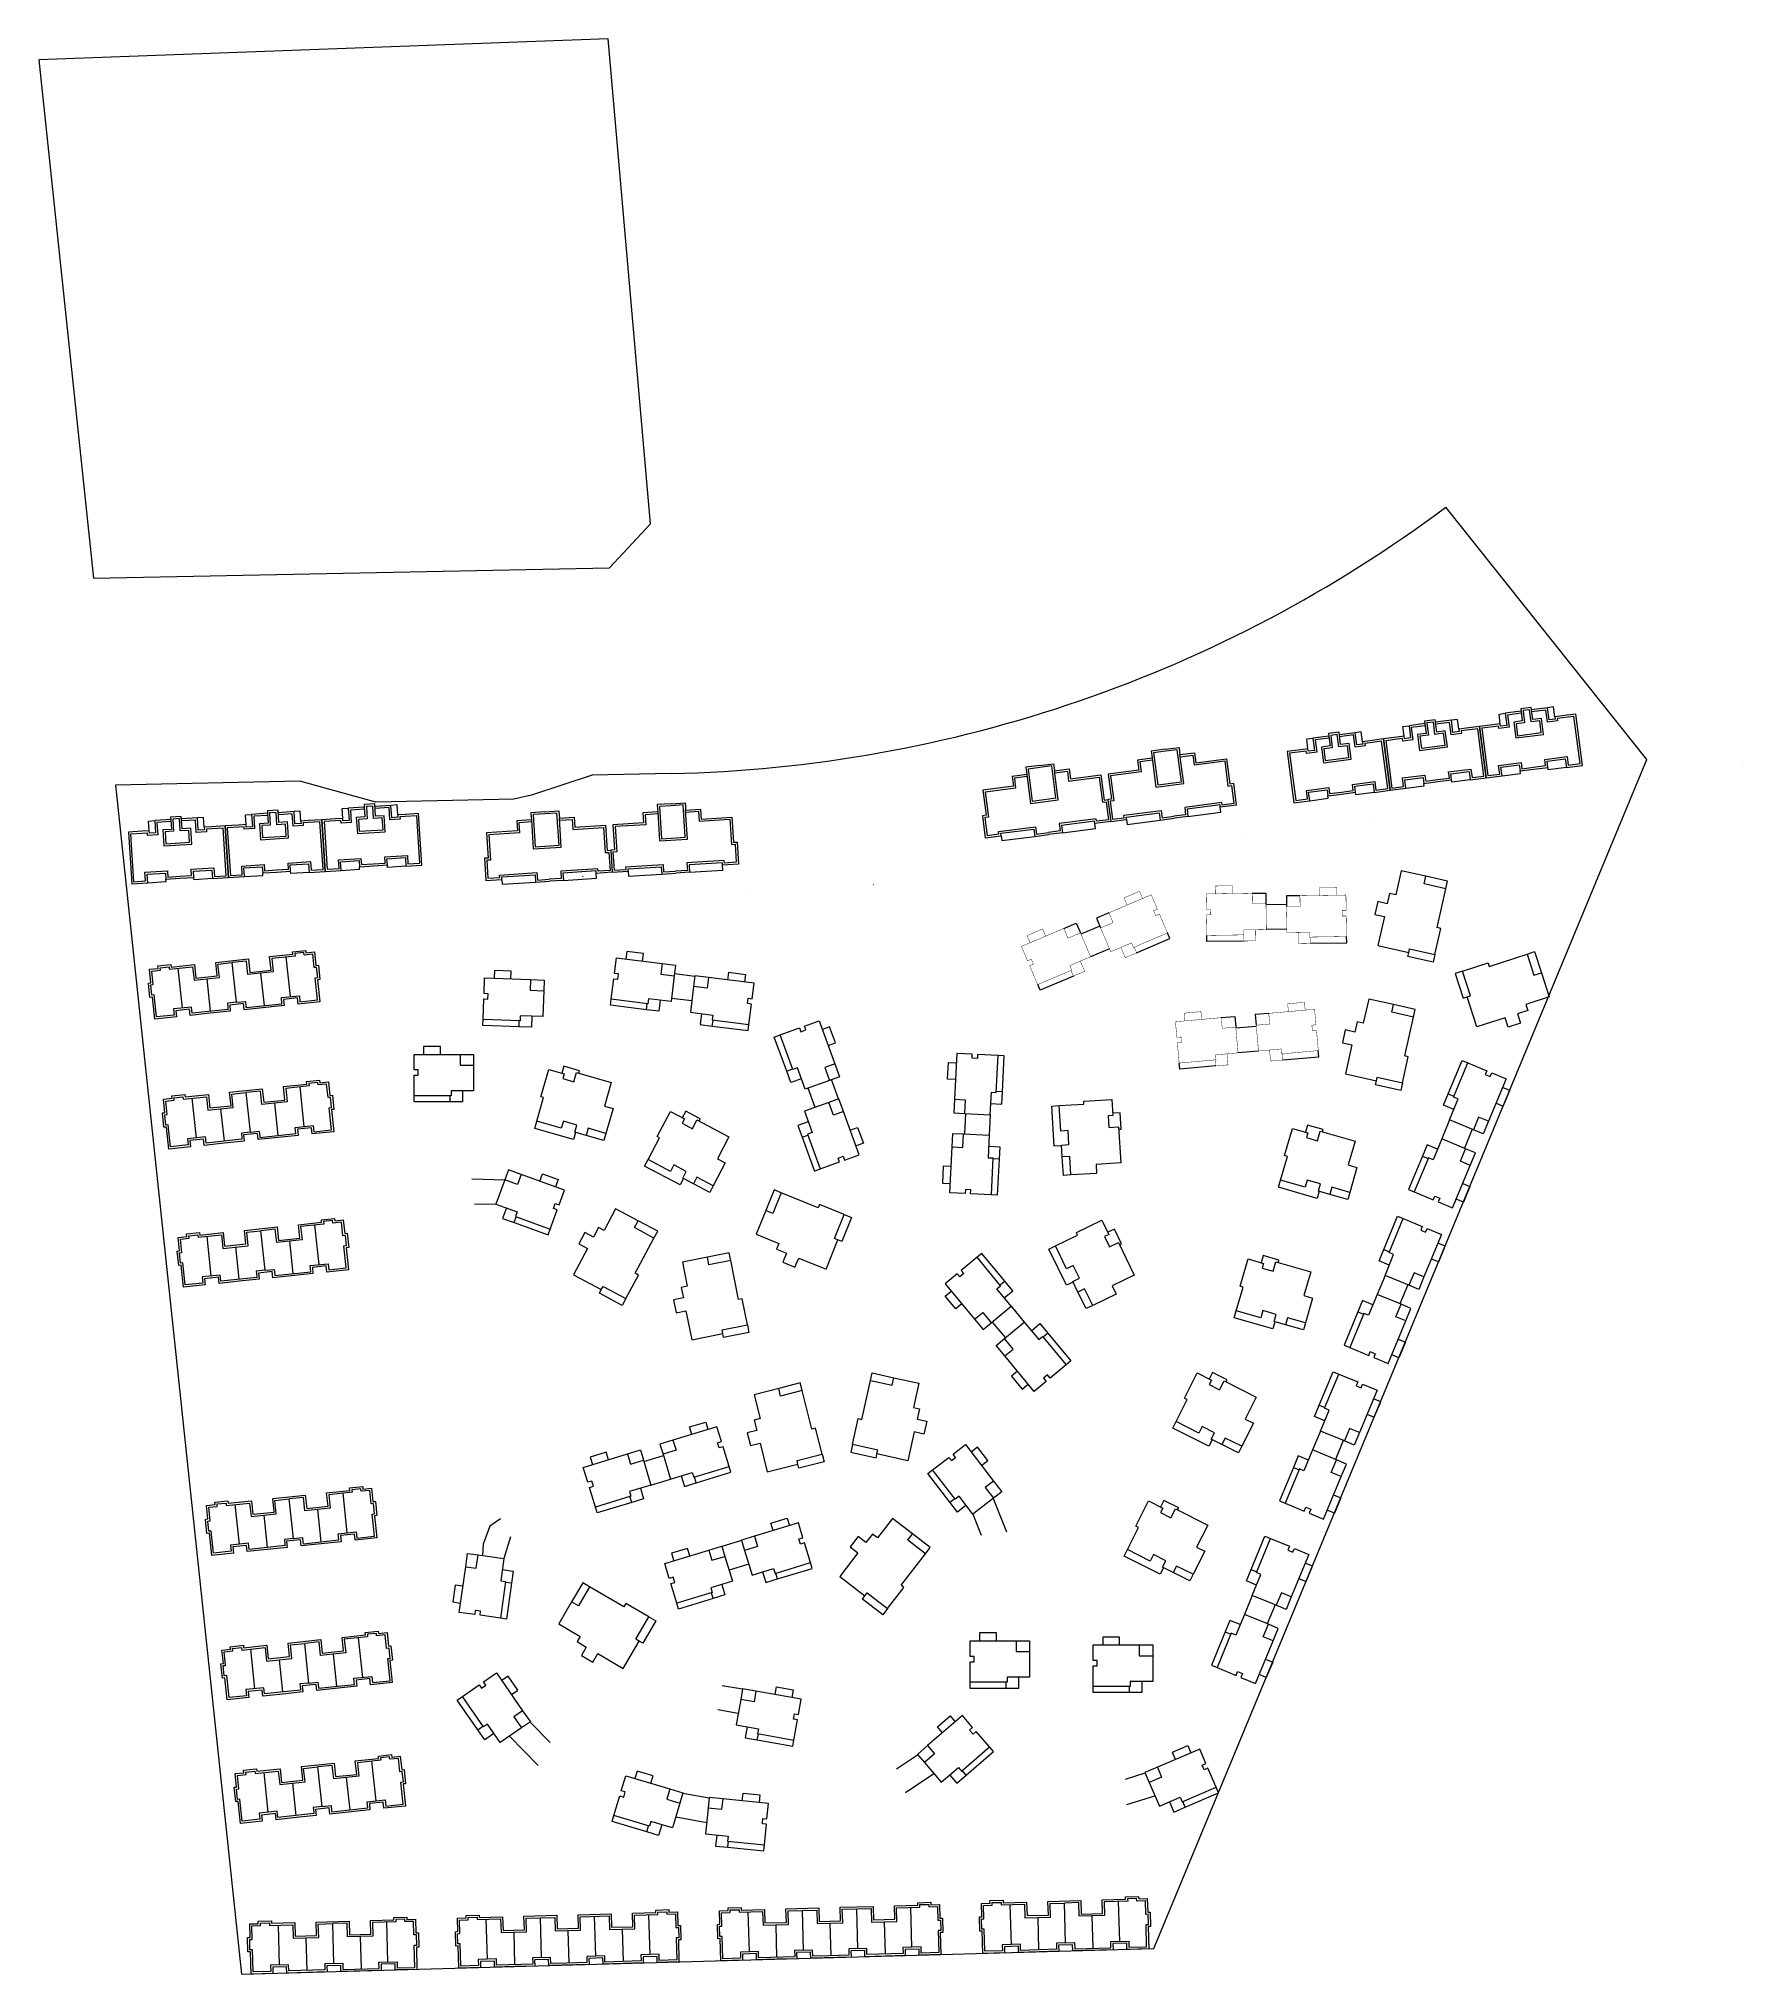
# Model space of a CAD drawing. Extents: x 195225 to 258225, y 4041 to 48538.
# Drawn here: x 204282 to 208431, y 7054 to 11765 of the extents above; entities that cross this region are included whole.
import ezdxf
from ezdxf.enums import TextEntityAlignment as Align

# ---------------------------------------------------------------- set-up
doc = ezdxf.new("R2010")
doc.units = 0
doc.header["$LTSCALE"] = 1000
doc.header["$MEASUREMENT"] = 0
doc.layers.add('140', color=2, linetype='Continuous', lineweight=5)
doc.layers.add('DingDianTu', color=5, linetype='Continuous', lineweight=0)
doc.layers.add('tk', color=253, linetype='Continuous')
doc.styles.add('TKZ1', font='SIMHEI.TTF', dxfattribs={"width": 0.7})
doc.styles.add('图签栏', font='SimSun.ttf')

# ---------------------------------------------------------------- blocks, each defined once
blk = doc.blocks.new('dafasfd')
at = {"layer": 'DingDianTu', "color": 7, "const_width": 100}
blk.add_lwpolyline([(36368038, 16363912), (36368954, 16361479), (36372042, 16362641), (36374261, 16356745), (36369114, 16354807), (36369537, 16353684), (36361113, 16350514), (36359352, 16355194), (36360288, 16355546), (36359830, 16356763), (36358894, 16356410), (36357556, 16359967)], close=True, dxfattribs=at)
for points in [[(36363546, 16362221), (36362876, 16363999), (36359039, 16362555), (36359708, 16360777)], [(36371734, 16355794), (36372686, 16353267), (36369878, 16352210), (36369350, 16353614)]]:
    blk.add_lwpolyline(points, dxfattribs=at)
at = {"layer": 'DingDianTu', "color": 7}
for points in [[(36368038, 16363912), (36371127, 16365074), (36372042, 16362641)], [(36369878, 16352210), (36361642, 16349110), (36361113, 16350514)]]:
    blk.add_lwpolyline(points, dxfattribs=at)
blk = doc.blocks.new('*E122')
at = {"layer": 'DingDianTu', "color": 7, "xscale": 0.001000002024510444, "yscale": 0.001000000163912773, "zscale": 0.001, "rotation": 339.3761177849276}
blk.add_blockref('dafasfd', (22613, -20413), dxfattribs=at)
blk = doc.blocks.new('*E121')
at = {"layer": 'DingDianTu', "color": 7, "xscale": 0.001000002024510444, "yscale": 0.001000000163912773, "zscale": 0.001, "rotation": 339.3761177849276}
blk.add_blockref('dafasfd', (22613, -20413), dxfattribs=at)
blk = doc.blocks.new('*E120')
at = {"layer": 'DingDianTu', "color": 7, "xscale": 0.001000002024510444, "yscale": 0.001000000163912773, "zscale": 0.001, "rotation": 339.3761177849276}
blk.add_blockref('dafasfd', (22613, -20413), dxfattribs=at)
blk = doc.blocks.new('*E119')
at = {"layer": 'DingDianTu', "color": 7, "xscale": 0.001000002024510444, "yscale": 0.001000000163912773, "zscale": 0.001, "rotation": 339.3761177849276}
blk.add_blockref('dafasfd', (22613, -20413), dxfattribs=at)
blk = doc.blocks.new('*E118')
at = {"layer": 'DingDianTu', "color": 7, "xscale": 0.001000002024510444, "yscale": 0.001000000163912773, "zscale": 0.001, "rotation": 339.3761177849276}
blk.add_blockref('dafasfd', (22613, -20413), dxfattribs=at)
blk = doc.blocks.new('*E117')
at = {"layer": 'DingDianTu', "color": 7, "xscale": 0.001000002024510444, "yscale": 0.001000000163912773, "zscale": 0.001, "rotation": 339.3761177849276}
blk.add_blockref('dafasfd', (22613, -20413), dxfattribs=at)
blk = doc.blocks.new('*E116')
at = {"layer": 'DingDianTu', "color": 7, "xscale": 0.001000002024510444, "yscale": 0.001000000163912773, "zscale": 0.001, "rotation": 339.3761177849276}
blk.add_blockref('dafasfd', (22613, -20413), dxfattribs=at)
blk = doc.blocks.new('*E114')
at = {"layer": 'DingDianTu', "color": 7, "xscale": 0.001000002024510444, "yscale": 0.001000000163912773, "zscale": 0.001, "rotation": 339.3761177849276}
blk.add_blockref('dafasfd', (22612.58, -20413.34), dxfattribs=at)
blk = doc.blocks.new('*E113')
at = {"layer": 'DingDianTu', "color": 7, "xscale": 0.001000002024510444, "yscale": 0.001000000163912773, "zscale": 0.001, "rotation": 339.3761177849276}
blk.add_blockref('dafasfd', (22612.58, -20413.34), dxfattribs=at)
blk = doc.blocks.new('*E112')
at = {"layer": 'DingDianTu', "color": 7, "xscale": 0.001000002024510444, "yscale": 0.001000000163912773, "zscale": 0.001, "rotation": 339.3761177849276}
blk.add_blockref('dafasfd', (22612.58, -20413.34), dxfattribs=at)
blk = doc.blocks.new('*E111')
at = {"layer": 'DingDianTu', "color": 7, "xscale": 0.001000002024510444, "yscale": 0.001000000163912773, "zscale": 0.001, "rotation": 339.3761177849276}
blk.add_blockref('dafasfd', (22612.58, -20413.34), dxfattribs=at)
blk = doc.blocks.new('*E110')
at = {"layer": 'DingDianTu', "color": 7, "xscale": 0.001000002024510444, "yscale": 0.001000000163912773, "zscale": 0.001, "rotation": 339.3761177849276}
blk.add_blockref('dafasfd', (22612.58, -20413.34), dxfattribs=at)
blk = doc.blocks.new('*E109')
at = {"layer": 'DingDianTu', "color": 7, "xscale": 0.001000002024510444, "yscale": 0.001000000163912773, "zscale": 0.001, "rotation": 339.3761177849276}
blk.add_blockref('dafasfd', (22612.58, -20413.34), dxfattribs=at)
blk = doc.blocks.new('*E115')
at = {"layer": 'DingDianTu', "color": 7, "xscale": 0.001000002024510444, "yscale": 0.001000000163912773, "zscale": 0.001, "rotation": 339.3761177849276}
blk.add_blockref('dafasfd', (22613, -20413), dxfattribs=at)
blk = doc.blocks.new('图框')
h = blk.add_hatch(color=256)
edge = h.paths.add_edge_path()
edge.add_ellipse((-63198.9, -481062.8), major_axis=(686.2, 0), ratio=1, start_angle=93.06125, end_angle=187.2562, ccw=False)
edge.add_ellipse((-63322.1, -481142.5), major_axis=(769.8, 0), ratio=1, start_angle=83.53957, end_angle=171.43553)
edge.add_ellipse((-63213.2, -480982.2), major_axis=(871.3, 0), ratio=1, start_angle=56.56443, end_angle=183.00451, ccw=False)
edge.add_ellipse((-63386.4, -481010.4), major_axis=(998.7, 0), ratio=1, start_angle=49.14594, end_angle=218.75149)
edge.add_ellipse((-63388.4, -480847), major_axis=(-1106.9, 0), ratio=1, start_angle=363.29715, end_angle=405.43011, ccw=False)
edge.add_ellipse((-63246, -481040.9), major_axis=(-1254.2, 0), ratio=1, start_angle=-5.96131, end_angle=259.86154)
edge.add_ellipse((-63339.7, -480831.7), major_axis=(-1072.5, 0), ratio=1, start_angle=106.44548, end_angle=252.95012, ccw=False)
edge.add_ellipse((-63305.7, -481165.4), major_axis=(745.4, 0), ratio=1, start_angle=-68.7932, end_angle=-8.26705)
edge.add_ellipse((-63206.6, -481059.2), major_axis=(-673.2, 0), ratio=1, start_angle=65.44009, end_angle=161.52311, ccw=False)
edge.add_ellipse((-63325.5, -481141.3), major_axis=(-554.1, 0), ratio=1, start_angle=360.85108, end_angle=433.12296, ccw=False)
h = blk.add_hatch()
h.set_pattern_fill('ANSI31', color=256, scale=6118.035339, style=0)
h.set_pattern_definition([(45, (-106270.35, -472353.21), (-27.03815, 27.03815), [])])
edge = h.paths.add_edge_path()
edge.add_ellipse((-63325.5, -481141.3), major_axis=(-554.1, 0), ratio=1, start_angle=180.00009, end_angle=360.85117)
edge.add_ellipse((-63325.5, -481141.3), major_axis=(554.1, 0), ratio=1, start_angle=180.85074, end_angle=359.99966)
edge = h.paths.add_edge_path(flags=16)
edge.add_ellipse((-63214.6, -481016.9), major_axis=(-337.5, 0), ratio=1, start_angle=180.00001, end_angle=360.00001, ccw=False)
edge.add_ellipse((-63214.6, -481016.9), major_axis=(337.5, 0), ratio=1, start_angle=180, end_angle=360, ccw=False)
for p, q in [((-58108.5, -445311.2), (-142208.5, -445311.2)), ((-142208.5, -504711.2), (-142208.5, -445311.2)), ((-58108.5, -504711.2), (-58108.5, -445311.2)), ((-134671, -445811.2), (-134671, -446311.2)), ((-129633.5, -445811.2), (-129633.5, -446311.2)), ((-124596, -445811.2), (-124596, -446311.2)), ((-119558.5, -445811.2), (-119558.5, -446311.2)), ((-114521, -445811.2), (-114521, -446311.2)), ((-109483.5, -445811.2), (-109483.5, -446311.2)), ((-104446, -445811.2), (-104446, -446311.2)), ((-94371, -445811.2), (-94371, -446311.2)), ((-89333.5, -445811.2), (-89333.5, -446311.2)), ((-84296, -445811.2), (-84296, -446311.2)), ((-79258.5, -445811.2), (-79258.5, -446311.2)), ((-74221, -445811.2), (-74221, -446311.2)), ((-69183.5, -445811.2), (-69183.5, -446311.2)), ((-64146, -445811.2), (-64146, -446311.2)), ((-99408.5, -446311.2), (-99408.5, -446811.2)), ((-67108.5, -447644.6), (-59108.5, -447644.6)), ((-140208.5, -452051.2), (-139708.5, -452051.2)), ((-67108.5, -452051.2), (-59108.5, -452051.2)), ((-58608.5, -452051.2), (-59108.5, -452051.2)), ((-67108.5, -453384.6), (-59108.5, -453384.6)), ((-66041.8, -453384.6), (-66041.8, -459784.6)), ((-60975.1, -453384.6), (-60975.1, -459784.6)), ((-67108.5, -454451.2), (-59108.5, -454451.2)), ((-67108.5, -455517.9), (-59108.5, -455517.9)), ((-67108.5, -456584.6), (-59108.5, -456584.6)), ((-67108.5, -457651.2), (-59108.5, -457651.2)), ((-140208.5, -457791.2), (-139708.5, -457791.2)), ((-58608.5, -457791.2), (-59108.5, -457791.2)), ((-67108.5, -458717.9), (-59108.5, -458717.9)), ((-67108.5, -459784.6), (-59108.5, -459784.6)), ((-67108.5, -461117.9), (-59108.5, -461117.9)), ((-67108.5, -461117.9), (-59108.5, -461117.9)), ((-140208.5, -463531.2), (-139708.5, -463531.2)), ((-58608.5, -463531.2), (-59108.5, -463531.2)), ((-140208.5, -469271.2), (-139708.5, -469271.2)), ((-58608.5, -469271.2), (-59108.5, -469271.2)), ((-139708.5, -475011.2), (-139208.5, -475011.2)), ((-140208.5, -480751.2), (-139708.5, -480751.2)), ((-58608.5, -480751.2), (-59108.5, -480751.2)), ((-58608.5, -486491.2), (-59108.5, -486491.2)), ((-141308.5, -487311.2), (-139708.5, -487311.2)), ((-141308.5, -487311.2), (-139708.5, -487311.2)), ((-140508.5, -502911.2), (-140508.5, -487311.2)), ((-67108.5, -487711.2), (-59108.5, -487711.2)), ((-67108.5, -489044.6), (-59108.5, -489044.6)), ((-67108.5, -490377.9), (-59108.5, -490377.9)), ((-141308.5, -491011.2), (-139708.5, -491011.2)), ((-67108.5, -491711.2), (-59108.5, -491711.2)), ((-58608.5, -492231.2), (-59108.5, -492231.2)), ((-141308.5, -492511.2), (-139708.5, -492511.2)), ((-67108.5, -493044.6), (-59108.5, -493044.6)), ((-67108.5, -495711.2), (-59108.5, -495711.2)), ((-141308.5, -496211.2), (-139708.5, -496211.2)), ((-67108.5, -497044.6), (-59108.5, -497044.6)), ((-141308.5, -497711.2), (-139708.5, -497711.2)), ((-58608.5, -497971.2), (-59108.5, -497971.2)), ((-67108.5, -498377.9), (-59108.5, -498377.9)), ((-67108.5, -499711.2), (-59108.5, -499711.2)), ((-63108.5, -499711.2), (-63108.5, -503711.2)), ((-67108.5, -501044.6), (-59108.5, -501044.6)), ((-141308.5, -501411.2), (-139708.5, -501411.2)), ((-67108.5, -502377.9), (-59108.5, -502377.9)), ((-141308.5, -502911.2), (-139708.5, -502911.2)), ((-99408.5, -503711.2), (-99408.5, -503211.2)), ((-134671, -504211.2), (-134671, -503711.2)), ((-129633.5, -504211.2), (-129633.5, -503711.2)), ((-124596, -504211.2), (-124596, -503711.2)), ((-119558.5, -504211.2), (-119558.5, -503711.2)), ((-114521, -504211.2), (-114521, -503711.2)), ((-109483.5, -504211.2), (-109483.5, -503711.2)), ((-104408.5, -504211.2), (-104408.5, -503711.2)), ((-103408.5, -504211.2), (-103408.5, -503711.2)), ((-102408.5, -504211.2), (-102408.5, -503711.2)), ((-101408.5, -504211.2), (-101408.5, -503711.2)), ((-100408.5, -504211.2), (-100408.5, -503711.2)), ((-98408.5, -504211.2), (-98408.5, -503711.2)), ((-97408.5, -504211.2), (-97408.5, -503711.2)), ((-96408.5, -504211.2), (-96408.5, -503711.2)), ((-95408.5, -504211.2), (-95408.5, -503711.2)), ((-94408.5, -504211.2), (-94408.5, -503711.2)), ((-89333.5, -504211.2), (-89333.5, -503711.2)), ((-84296, -504211.2), (-84296, -503711.2)), ((-79258.5, -504211.2), (-79258.5, -503711.2)), ((-74221, -504211.2), (-74221, -503711.2)), ((-69183.5, -504211.2), (-69183.5, -503711.2)), ((-64146, -504211.2), (-64146, -503711.2)), ((-104408.5, -504211.2), (-94408.5, -504211.2)), ((-142208.5, -504711.2), (-58108.5, -504711.2))]:
    blk.add_line(p, q)
at = {"const_width": 200}
for points in [[(-99408.5, -446061.2), (-99408.5, -445811.2)], [(-67108.5, -446311.2), (-67108.5, -503711.2)], [(-67108.5, -452051.2), (-59108.5, -452051.2)], [(-67108.5, -459784.6), (-59108.5, -459784.6)], [(-139958.5, -475011.2), (-140208.5, -475011.2)], [(-58858.5, -475011.2), (-58608.5, -475011.2)], [(-67108.5, -478377.9), (-59108.5, -478377.9)], [(-67108.5, -478377.9), (-59108.5, -478377.9)], [(-67108.5, -486377.9), (-59108.5, -486377.9)], [(-67108.5, -486377.9), (-59108.5, -486377.9)], [(-139708.5, -503711.2), (-141308.5, -503711.2), (-141308.5, -487311.2), (-139708.5, -487311.2)], [(-67108.5, -494377.9), (-59108.5, -494377.9)], [(-99408.5, -503961.2), (-99408.5, -504211.2)]]:
    blk.add_lwpolyline(points, dxfattribs=at)
blk.add_lwpolyline([(-59108.5, -446311.2), (-139708.5, -446311.2), (-139708.5, -503711.2), (-59108.5, -503711.2)], close=True, dxfattribs=at)
for centre, major_axis, start_param, end_param in [((-63246, -481040.9), (1254.2, 0), 3.037548, 7.677032), ((-63339.7, -480831.7), (-1072.5, 0), 1.857824, 4.414813), ((-63386.4, -481010.4), (-998.7, 0), 3.999352, 6.959527), ((-63213.2, -480982.2), (871.3, 0), 0.987236, 3.194031), ((-63322.1, -481142.5), (-769.8, 0), 4.599634, 6.133708), ((-63198.9, -481062.8), (686.2, 0), 1.624225, 3.268238), ((-63325.5, -481141.3), (-554.1, 0), 1.276237, 6.29804), ((-63325.5, -481141.3), (554.1, 0), -6.689621188105122e-07, 6.283184638217468), ((-63214.6, -481016.9), (-337.5, 0), 3.141595, 9.42478), ((-63388.4, -480847), (1106.9, 0), 3.199138, 3.934497), ((-63206.6, -481059.2), (673.2, 0), 4.283737, 5.960702), ((-63305.7, -481165.4), (745.4, 0), -1.200668, -0.144287)]:
    blk.add_ellipse(centre, major_axis=major_axis, ratio=1, start_param=start_param, end_param=end_param)
for points in [[(-99658.5, -446061.2), (-99158.5, -446061.2), (-99408.5, -446311.2)], [(-139958.5, -475261.2), (-139958.5, -474761.2), (-139708.5, -475011.2)], [(-58858.5, -475261.2), (-58858.5, -474761.2), (-59108.5, -475011.2)], [(-99658.5, -503961.2), (-99158.5, -503961.2), (-99408.5, -503711.2)]]:
    blk.add_solid(points)
at = {"style": 'TKZ1'}
for s, height, width, p in [('1', 250, 0.85, (-137189.7, -446061.2)), ('2', 250, 0.85, (-132152.2, -446061.2)), ('3', 250, 0.85, (-127114.7, -446061.2)), ('4', 250, 0.85, (-122077.2, -446061.2)), ('5', 250, 0.85, (-117039.7, -446061.2)), ('6', 250, 0.85, (-112002.2, -446061.2)), ('7', 250, 0.85, (-106964.7, -446061.2)), ('8', 250, 0.85, (-101927.2, -446061.2)), ('9', 250, 0.85, (-96889.7, -446061.2)), ('10', 250, 0.85, (-91852.2, -446061.2)), ('11', 250, 0.85, (-86814.7, -446061.2)), ('12', 250, 0.85, (-81777.2, -446061.2)), ('13', 250, 0.85, (-76739.7, -446061.2)), ('14', 250, 0.85, (-71702.2, -446061.2)), ('15', 250, 0.85, (-66664.7, -446061.2)), ('16', 250, 0.85, (-61627.2, -446061.2)), ('A', 250, 0.85, (-139958.5, -449181.2)), ('A', 250, 0.85, (-58858.5, -449181.2)), ('B', 250, 0.85, (-139958.5, -454921.2)), ('B', 250, 0.85, (-58858.5, -454921.2)), ('C', 250, 0.85, (-139958.5, -460661.2)), ('C', 250, 0.85, (-58858.5, -460661.2)), ('D', 250, 0.85, (-139958.5, -466401.2)), ('D', 250, 0.85, (-58858.5, -466401.2)), ('E', 250, 0.85, (-139958.5, -472141.2)), ('E', 250, 0.85, (-58858.5, -472141.2)), ('F', 250, 0.85, (-139958.5, -477881.2)), ('F', 250, 0.85, (-58858.5, -477881.2)), ('G', 250, 0.85, (-139964.1, -483621.2)), ('G', 250, 0.85, (-58858.5, -483621.2)), ('中国 上海 淮海西路   号    ', 200, 0.75, (-62944, -484677.9)), ('570     200052 ', 200, 0.75, (-61637.4, -484690.7)), ('NO.570 WEST HUAIHAI RD. SHANGHAI. 200052  P.R.C', 200, 0.75, (-63108.5, -485177.9)), ('Tel:86-21-61248000  Fax: 86-21-62838426', 200, 0.75, (-63108.5, -485677.9)), ('H', 250, 0.85, (-58858.5, -489361.2)), ('I', 250, 0.85, (-58858.5, -495101.2)), ('J', 250, 0.85, (-58858.5, -500841.2)), ('1', 250, 0.85, (-137189.7, -503961.2)), ('2', 300, 0.85, (-132152.2, -503961.2)), ('3', 300, 0.85, (-127114.7, -503961.2)), ('4', 300, 0.85, (-122077.2, -503961.2)), ('5', 300, 0.85, (-117039.7, -503961.2)), ('6', 300, 0.85, (-112002.2, -503961.2)), ('7', 300, 0.85, (-106964.7, -503961.2)), ('10', 250, 0.85, (-91852.2, -503961.2)), ('11', 250, 0.85, (-86814.7, -503961.2)), ('12', 250, 0.85, (-81777.2, -503961.2)), ('13', 250, 0.85, (-76739.7, -503961.2)), ('14', 250, 0.85, (-71702.2, -503961.2)), ('15', 250, 0.85, (-66664.7, -503961.2)), ('16', 250, 0.85, (-61627.2, -503961.2))]:
    blk.add_text(s, height=height, dxfattribs=dict(at, width=width)).set_placement(p, align=Align.MIDDLE)
for s, height, style, p in [('例图索引', 282.83, '图签栏', (-66657.8, -446952.6)), ('出图记录', 282.83, '图签栏', (-66657.8, -452692.6)), ('Issue notes', 188.552, '图签栏', (-66593.5, -453169)), ('序号', 282.83, '图签栏', (-66893.1, -453919.4)), ('修改内容', 282.83, '图签栏', (-64253.6, -453924.6)), ('日期', 282.83, '图签栏', (-60420.3, -453908.5)), ('NO.', 188.55, '图签栏', (-66674.8, -454309.7)), ('DESCRIPTION', 188.552, '图签栏', (-64203.7, -454309.4)), ('DATE', 188.55, '图签栏', (-60260.1, -454298.1)), ('盖  章', 282.83, '图签栏', (-67041.2, -460387.6)), ('SEAL', 188.55, '图签栏', (-66697.6, -460901.9)), ('DESIGN FIRM', 188.552, '图签栏', (-66679.3, -479393.1)), ('审定人/日期', 300, '图签栏', (-66948.3, -486989.2)), ('AUTHORIZED FOR ISSUE BY /DATE', 200, '图签栏', (-66913.6, -487503.4)), ('审核人/日期', 300, '图签栏', (-66942.9, -488308.7)), ('AUDITED BY /DATE', 200, '图签栏', (-66920.2, -488835.3)), ('设计总负责人/日期', 300, '图签栏', (-66936.8, -489681.1)), ('PROJECT DIRECTOR /DATE', 200, '图签栏', (-66924.1, -490169.1)), ('专业负责人/日期', 300, '图签栏', (-66936, -490967.5)), ('DISCIPLINE RESPONSIBLE BY /DATE', 200, '图签栏', (-66916.7, -491464.9)), ('校对人/日期', 300, '图签栏', (-66912.7, -492333.3)), ('CHECKED BY /DATE', 200, '图签栏', (-66918.3, -492833.7)), ('设计人/日期', 300, '图签栏', (-66934.4, -493666.6)), ('DESIGNED BY /DATE', 200, '图签栏', (-66907.5, -494128.5)), ('建设单位', 300, '图签栏', (-66915.6, -494991.6)), ('CLIENT', 200, '图签栏', (-66911.6, -495494.5)), ('项目名称', 300, '图签栏', (-66939.8, -496318.1)), ('江阴800亩项目', 300, 'TKZ1', (-64309.9, -496529.4)), ('PROJECT', 200, '图签栏', (-66923.9, -496821.2)), ('子项名称', 300, '图签栏', (-66939.8, -497651.4)), ('SUB ITEM', 200, '图签栏', (-66923.9, -498154.5)), ('图  名', 300, '图签栏', (-66923.2, -499004.8)), ('DRAWING TITLE', 200, '图签栏', (-66917.8, -499486.8)), ('工程编号', 300, '图签栏', (-66937.7, -500337.4)), ('设计阶段', 300, '图签栏', (-62868.1, -500376.4)), ('方案', 250, 'TKZ1', (-60683.6, -500564.8)), ('STATUS', 200, '图签栏', (-62778.9, -500784.2)), ('JOB NO.', 200, '图签栏', (-66839.4, -500836)), ('比  例', 300, '图签栏', (-66919, -501680.9)), ('专  业', 300, '图签栏', (-62890.6, -501686.1)), ('建筑', 250, 'TKZ1', (-60690, -501860.1)), ('SCALE', 200, '图签栏', (-66833.2, -502156.7)), ('DISCIPLINE', 200, '图签栏', (-62847.8, -502151.9)), ('图  号', 300, '图签栏', (-62866.3, -502993.9)), ('日  期', 300, '图签栏', (-66982.7, -503034.1)), ('DATE', 200, '图签栏', (-66800, -503421.7)), ('DRAWING NO.', 200, '图签栏', (-62864, -503399.8))]:
    blk.add_text(s, height=height, dxfattribs=dict(style=style)).set_placement(p)
at = {"style": '图签栏', "width": 0.75}
blk.add_text('（所出施工图须加盖我院出图章，否则无效）', height=282.828, dxfattribs=at).set_placement((-65503.9, -460671.2))
for s, height, style, p in [('设计单位', 300, '图签栏', (-65967.5, -478827.9)), ('上海水石建筑规划设计有限公司', 360, 'TKZ1', (-63016.4, -483114.4))]:
    blk.add_text(s, height=height, dxfattribs=dict(style=style)).set_placement(p, align=Align.MIDDLE)
at = {"style": '图签栏'}
for s, p in [('动 力', (-141052.3, -491804.1)), ('电气', (-140252.3, -491804.1)), ('给排水', (-141052.3, -497004.1)), ('暖 通', (-140252.3, -497004.1)), ('建 筑', (-141092.9, -502161.2)), ('结 构', (-140292.8, -502161.2))]:
    blk.add_text(s, height=200, rotation=90, dxfattribs=at).set_placement(p, align=Align.MIDDLE)
for s, height, p in [('Power', 200, (-140620.3, -492150.2)), ('Elec', 200, (-139823.1, -492092.1)), ('WS＆D', 200, (-140585.6, -497360.7)), ('HVAC', 200, (-139840.2, -497300.3)), ('CONFIRMED BY /DATE', 202.02, (-141496.8, -501732.7)), ('日期', 202.02, (-141495.8, -502339)), ('Arch', 200, (-140606.4, -502458)), ('Stru', 200, (-139864.3, -502458)), ('工种会签/', 202.02, (-141494.5, -503617.2))]:
    blk.add_text(s, height=height, rotation=90, dxfattribs=at).set_placement(p)

msp = doc.modelspace()

# ---------------------------------------------------------------- linework, layer by layer
at = {"layer": '140', "color": 7}
for p, q in [((205667.7, 11764.6), (204281.7, 11713.5)), ((205771.2, 10584.1), (205667.7, 11764.6)), ((204281.7, 11713.5), (204415.4, 10451.8)), ((208196.5, 10010), (207707.2, 10624.7)), ((205671.3, 10477), (205771.2, 10584.1)), ((204415.4, 10451.8), (205671.3, 10477)), ((207915, 10137.1), (207889.2, 10133.7)), ((207889.2, 10133.7), (207890, 10127.8)), ((207910.7, 10131.5), (207894.8, 10129.4)), ((207894.8, 10129.4), (207895, 10128.4)), ((207914.5, 10101.7), (207910.7, 10131.5)), ((207915.8, 10131.1), (207915, 10137.1)), ((207918.9, 10107.3), (207915, 10137.1)), ((207954.5, 10136.1), (207915.8, 10131.1)), ((207950.1, 10130.5), (207916.4, 10126.2)), ((207954, 10100.8), (207950.1, 10130.5)), ((207969.3, 10138.1), (207954.5, 10136.1)), ((207958.3, 10106.4), (207954.5, 10136.1)), ((207972.4, 10114.3), (207969.3, 10138.1)), ((207602.4, 10090.5), (207617.3, 10092.5)), ((207605.5, 10066.7), (207602.4, 10090.5)), ((207656, 10097.5), (207617.3, 10092.5)), ((207617.3, 10092.5), (207621.1, 10062.7)), ((207656.6, 10092.5), (207622.9, 10088.1)), ((207622.9, 10088.1), (207626.7, 10058.4)), ((207681, 10106.8), (207655.2, 10103.4)), ((207655.2, 10103.4), (207656, 10097.5)), ((207656, 10097.5), (207659, 10073.7)), ((207676.6, 10101.2), (207660.8, 10099.1)), ((207660.8, 10099.1), (207660.9, 10098.1)), ((207660.9, 10098.1), (207664.6, 10069.4)), ((207680.5, 10071.4), (207676.6, 10101.2)), ((207681.7, 10100.8), (207681, 10106.8)), ((207684.8, 10077), (207681, 10106.8)), ((207720.4, 10105.8), (207681.7, 10100.8)), ((207716.1, 10100.2), (207682.4, 10095.9)), ((207720, 10070.5), (207716.1, 10100.2)), ((207735.3, 10107.8), (207720.4, 10105.8)), ((207724.3, 10076.1), (207720.4, 10105.8)), ((207738.4, 10084), (207735.3, 10107.8)), ((207756.2, 10086.3), (207738.4, 10084)), ((207738.4, 10084), (207739.1, 10078)), ((207788.9, 10090.5), (207756.2, 10086.3)), ((207784.6, 10084.9), (207756.9, 10081.3)), ((207799.5, 9969.9), (207784.6, 10084.9)), ((207821.7, 10094.7), (207788.9, 10090.5)), ((207805.1, 9965.5), (207788.9, 10090.5)), ((207788.9, 10090.5), (207805.1, 9965.5)), ((207822.3, 10089.8), (207794.6, 10086.2)), ((207794.6, 10086.2), (207809.5, 9971.1)), ((207839.5, 10097.1), (207821.7, 10094.7)), ((207835.2, 10091.5), (207822.3, 10089.8)), ((207836, 10085.5), (207835.2, 10091.5)), ((207860.8, 10088.7), (207836, 10085.5)), ((207836.4, 10120.9), (207851.3, 10122.8)), ((207839.5, 10097.1), (207836.4, 10120.9)), ((207840.3, 10091.1), (207839.5, 10097.1)), ((207855.2, 10093), (207840.3, 10091.1)), ((207890, 10127.8), (207851.3, 10122.8)), ((207851.3, 10122.8), (207855.2, 10093)), ((207890.6, 10122.8), (207856.9, 10118.5)), ((207856.9, 10118.5), (207860.8, 10088.7)), ((207893.1, 10104), (207872.3, 10101.3)), ((207872.3, 10101.3), (207877.3, 10062.6)), ((207898.7, 10099.7), (207877.9, 10097)), ((207877.9, 10097), (207881.6, 10068.2)), ((207890, 10127.8), (207893.1, 10104)), ((207895, 10128.4), (207898.7, 10099.7)), ((207935.4, 10104.4), (207914.5, 10101.7)), ((207939.7, 10110), (207918.9, 10107.3)), ((207939.1, 10075.7), (207935.4, 10104.4)), ((207944.7, 10071.4), (207939.7, 10110)), ((207978.8, 10104), (207954, 10100.8)), ((207973.2, 10108.3), (207958.3, 10106.4)), ((207990.3, 10116.6), (207972.4, 10114.3)), ((207972.4, 10114.3), (207973.2, 10108.3)), ((207990.9, 10111.6), (207978, 10110)), ((207978, 10110), (207978.8, 10104)), ((208023, 10120.8), (207990.3, 10116.6)), ((208018.7, 10115.2), (207990.9, 10111.6)), ((208033.6, 10000.2), (208018.7, 10115.2)), ((208039.2, 9995.9), (208023, 10120.8)), ((207023.7, 10035.2), (206990, 10030.9)), ((207023.7, 10035.2), (207057.4, 10039.6)), ((207057.4, 10039.6), (207058.8, 10029.2)), ((207371.4, 10036.4), (207353.6, 10034.1)), ((207368.4, 10060.2), (207383.2, 10062.1)), ((207371.4, 10036.4), (207368.4, 10060.2)), ((207372.2, 10030.5), (207371.4, 10036.4)), ((207421.9, 10067.1), (207383.2, 10062.1)), ((207383.2, 10062.1), (207387.1, 10032.4)), ((207422.6, 10062.2), (207388.8, 10057.8)), ((207388.8, 10057.8), (207392.7, 10028.1)), ((207425, 10043.3), (207404.2, 10040.6)), ((207404.2, 10040.6), (207409.2, 10002)), ((207430.6, 10039), (207409.8, 10036.3)), ((207409.8, 10036.3), (207413.5, 10007.6)), ((207446.9, 10076.4), (207421.1, 10073.1)), ((207421.1, 10073.1), (207421.9, 10067.1)), ((207421.9, 10067.1), (207425, 10043.3)), ((207442.6, 10070.8), (207426.7, 10068.8)), ((207426.7, 10068.8), (207426.9, 10067.8)), ((207426.9, 10067.8), (207430.6, 10039)), ((207446.5, 10041.1), (207442.6, 10070.8)), ((207467.3, 10043.8), (207446.5, 10041.1)), ((207447.7, 10070.5), (207446.9, 10076.4)), ((207450.8, 10046.7), (207446.9, 10076.4)), ((207486.4, 10075.5), (207447.7, 10070.5)), ((207482.1, 10069.9), (207448.3, 10065.5)), ((207471.6, 10049.4), (207450.8, 10046.7)), ((207471, 10015), (207467.3, 10043.8)), ((207476.6, 10010.7), (207471.6, 10049.4)), ((207485.9, 10040.1), (207482.1, 10069.9)), ((207510.7, 10043.4), (207485.9, 10040.1)), ((207501.2, 10077.4), (207486.4, 10075.5)), ((207490.2, 10045.7), (207486.4, 10075.5)), ((207505.1, 10047.7), (207490.2, 10045.7)), ((207504.3, 10053.6), (207501.2, 10077.4)), ((207522.2, 10055.9), (207504.3, 10053.6)), ((207504.3, 10053.6), (207505.1, 10047.7)), ((207522.8, 10051), (207509.9, 10049.3)), ((207509.9, 10049.3), (207510.7, 10043.4)), ((207554.9, 10060.2), (207522.2, 10055.9)), ((207550.6, 10054.6), (207522.8, 10051)), ((207565.5, 9939.5), (207550.6, 10054.6)), ((207587.6, 10064.4), (207554.9, 10060.2)), ((207571.1, 9935.2), (207554.9, 10060.2)), ((207554.9, 10060.2), (207571.1, 9935.2)), ((207588.3, 10059.5), (207560.5, 10055.9)), ((207560.5, 10055.9), (207575.4, 9940.8)), ((207605.5, 10066.7), (207587.6, 10064.4)), ((207601.2, 10061.1), (207588.3, 10059.5)), ((207601.9, 10055.2), (207601.2, 10061.1)), ((207626.7, 10058.4), (207601.9, 10055.2)), ((207606.3, 10060.8), (207605.5, 10066.7)), ((207621.1, 10062.7), (207606.3, 10060.8)), ((207659, 10073.7), (207638.2, 10071)), ((207638.2, 10071), (207643.2, 10032.3)), ((207643.2, 10032.3), (207710.7, 10041)), ((207664.6, 10069.4), (207643.8, 10066.7)), ((207643.8, 10066.7), (207647.5, 10037.9)), ((207647.5, 10037.9), (207705.1, 10045.3)), ((207701.3, 10074.1), (207680.5, 10071.4)), ((207705.6, 10079.7), (207684.8, 10077)), ((207705.1, 10045.3), (207701.3, 10074.1)), ((207710.7, 10041), (207705.6, 10079.7)), ((207744.7, 10073.7), (207720, 10070.5)), ((207739.1, 10078), (207724.3, 10076.1)), ((207756.9, 10081.3), (207744, 10079.6)), ((207744, 10079.6), (207744.7, 10073.7)), ((207877.3, 10062.6), (207944.7, 10071.4)), ((207881.6, 10068.2), (207939.1, 10075.7)), ((206718.3, 9995.6), (206684.5, 9991.3)), ((206684.5, 9991.3), (206685.9, 9980.9)), ((206718.9, 9990.7), (206690.1, 9987)), ((206718.3, 9995.6), (206752, 10000)), ((206747.7, 9994.4), (206718.9, 9990.7)), ((206757.8, 9916.6), (206747.7, 9994.4)), ((206752, 10000), (206753.3, 9989.6)), ((206753.3, 9989.6), (206754.3, 9982.5)), ((206992.3, 10013.3), (206956.6, 10008.7)), ((206956.6, 10008.7), (206959.7, 9984.6)), ((206992.9, 10008.3), (206962.2, 10004.4)), ((206962.2, 10004.4), (206965.3, 9980.2)), ((206990, 10030.9), (206991.3, 10020.4)), ((206991.3, 10020.4), (206992.3, 10013.3)), ((206992.3, 10013.3), (207001.4, 9943.1)), ((207024.4, 10030.3), (206995.6, 10026.5)), ((206995.6, 10026.5), (207005.7, 9948.7)), ((206996.3, 7116), (208196.5, 10010)), ((207053.1, 10034), (207024.4, 10030.3)), ((207063.2, 9956.1), (207053.1, 10034)), ((207058.8, 10029.2), (207059.7, 10022)), ((207059.7, 10022), (207095.4, 10026.7)), ((207068.8, 9951.8), (207059.7, 10022)), ((207060.3, 10017.1), (207091.1, 10021.1)), ((207091.1, 10021.1), (207094.2, 9996.9)), ((207094.2, 9996.9), (207168.6, 10006.6)), ((207095.4, 10026.7), (207098.5, 10002.5)), ((207098.5, 10002.5), (207172.9, 10012.2)), ((207168.6, 10006.6), (207176.5, 9945.6)), ((207172.9, 10012.2), (207180.8, 9951.2)), ((207353.6, 10034.1), (207320.9, 10029.9)), ((207320.9, 10029.9), (207337.1, 9904.9)), ((207354.2, 10029.1), (207326.5, 10025.5)), ((207326.5, 10025.5), (207341.4, 9910.5)), ((207367.1, 10030.8), (207354.2, 10029.1)), ((207367.9, 10024.9), (207367.1, 10030.8)), ((207392.7, 10028.1), (207367.9, 10024.9)), ((207387.1, 10032.4), (207372.2, 10030.5)), ((207409.2, 10002), (207476.6, 10010.7)), ((207413.5, 10007.6), (207471, 10015)), ((207835.5, 9995.7), (207890.1, 10002.8)), ((207838.2, 9974.9), (207835.5, 9995.7)), ((207841.1, 9991.4), (207885.7, 9997.2)), ((207843.8, 9970.6), (207841.1, 9991.4)), ((207885.7, 9997.2), (207887.7, 9982.3)), ((207890.1, 10002.8), (207892, 9987.9)), ((207892, 9987.9), (207920.7, 9991.6)), ((207920.7, 9991.6), (207949.5, 9995.3)), ((207921.4, 9986.7), (207955.1, 9991)), ((207947.6, 10010.2), (208002.1, 10017.3)), ((207949.5, 9995.3), (207947.6, 10010.2)), ((207953.2, 10005.9), (207997.8, 10011.7)), ((207955.1, 9991), (207953.2, 10005.9)), ((207955.9, 9985.1), (207955.1, 9991)), ((208000.5, 9990.9), (207955.9, 9985.1)), ((207997.8, 10011.7), (208000.5, 9990.9)), ((208000.5, 9990.9), (208039.2, 9995.9)), ((208002.1, 10017.3), (208004.8, 9996.5)), ((208004.8, 9996.5), (208033.6, 10000.2)), ((204917, 9957.1), (204468.8, 9947.7)), ((204468.8, 9947.7), (204775.4, 7053.5)), ((205102.4, 9906.7), (204917, 9957.1)), ((205628.9, 9972), (205481, 9923.5)), ((205821.6, 9976.1), (205628.9, 9972)), ((206654.2, 9945), (206579.9, 9935.3)), ((206659.8, 9940.7), (206585.5, 9931)), ((206686.8, 9973.7), (206651.1, 9969.1)), ((206651.1, 9969.1), (206654.2, 9945)), ((206687.5, 9968.8), (206656.7, 9964.8)), ((206656.7, 9964.8), (206659.8, 9940.7)), ((206685.9, 9980.9), (206686.8, 9973.7)), ((206686.8, 9973.7), (206695.9, 9903.5)), ((206690.1, 9987), (206700.2, 9909.1)), ((206754.3, 9982.5), (206790, 9987.1)), ((206763.4, 9912.2), (206754.3, 9982.5)), ((206754.9, 9977.5), (206785.6, 9981.5)), ((206785.6, 9981.5), (206788.8, 9957.4)), ((206788.8, 9957.4), (206863.1, 9967)), ((206790, 9987.1), (206793.1, 9963)), ((206793.1, 9963), (206867.5, 9972.6)), ((206863.1, 9967), (206871, 9906)), ((206867.5, 9972.6), (206875.4, 9911.6)), ((206959.7, 9984.6), (206885.3, 9974.9)), ((206885.3, 9974.9), (206893.2, 9913.9)), ((206965.3, 9980.2), (206890.9, 9970.6)), ((206890.9, 9970.6), (206898.8, 9909.6)), ((207001.4, 9943.1), (207068.8, 9951.8)), ((207005.7, 9948.7), (207063.2, 9956.1)), ((207176.5, 9945.6), (207185.4, 9946.8)), ((207180.8, 9951.2), (207189.7, 9952.4)), ((207185.4, 9946.8), (207191.1, 9903.1)), ((207189.7, 9952.4), (207196.7, 9898.8)), ((207367.4, 9935.1), (207422, 9942.1)), ((207422, 9942.1), (207423.9, 9927.2)), ((207479.5, 9949.6), (207534, 9956.6)), ((207481.4, 9934.7), (207479.5, 9949.6)), ((207485.1, 9945.3), (207529.7, 9951)), ((207487, 9930.4), (207485.1, 9945.3)), ((207529.7, 9951), (207532.4, 9930.2)), ((207534, 9956.6), (207536.7, 9935.8)), ((207575.4, 9940.8), (207604.2, 9944.6)), ((207601.5, 9965.4), (207656, 9972.4)), ((207604.2, 9944.6), (207601.5, 9965.4)), ((207607.1, 9961.1), (207651.7, 9966.8)), ((207609.8, 9940.2), (207607.1, 9961.1)), ((207609.8, 9940.2), (207654.4, 9946)), ((207651.7, 9966.8), (207653.6, 9952)), ((207653.6, 9952), (207687.3, 9956.3)), ((207654.4, 9946), (207653.6, 9952)), ((207656, 9972.4), (207657.9, 9957.6)), ((207657.9, 9957.6), (207686.7, 9961.3)), ((207686.7, 9961.3), (207715.5, 9965)), ((207687.3, 9956.3), (207721.1, 9960.7)), ((207713.5, 9979.9), (207768.1, 9987)), ((207715.5, 9965), (207713.5, 9979.9)), ((207719.1, 9975.6), (207763.8, 9981.4)), ((207721.1, 9960.7), (207719.1, 9975.6)), ((207721.8, 9954.8), (207721.1, 9960.7)), ((207766.5, 9960.5), (207721.8, 9954.8)), ((207763.8, 9981.4), (207766.5, 9960.5)), ((207766.5, 9960.5), (207805.1, 9965.5)), ((207768.1, 9987), (207770.8, 9966.1)), ((207770.8, 9966.1), (207799.5, 9969.9)), ((207805.1, 9965.5), (207843.8, 9970.6)), ((207809.5, 9971.1), (207838.2, 9974.9)), ((207843.8, 9970.6), (207888.4, 9976.3)), ((207887.7, 9982.3), (207921.4, 9986.7)), ((207888.4, 9976.3), (207887.7, 9982.3)), ((205074.2, 9894.3), (205035.3, 9891.8)), ((205099.8, 9902), (205073.8, 9900.3)), ((205073.8, 9900.3), (205074.2, 9894.3)), ((205074.2, 9894.3), (205075.7, 9870.4)), ((205095.1, 9896.7), (205079.1, 9895.7)), ((205079.1, 9895.7), (205079.2, 9894.7)), ((205079.2, 9894.7), (205081.1, 9865.7)), ((205097, 9866.8), (205095.1, 9896.7)), ((205100.2, 9896), (205099.8, 9902)), ((205101.7, 9872.1), (205099.8, 9902)), ((205139.1, 9898.5), (205100.2, 9896)), ((205134.4, 9893.2), (205100.5, 9891)), ((205438, 9913.4), (205102.4, 9906.7)), ((205136.3, 9863.3), (205134.4, 9893.2)), ((205154, 9899.5), (205139.1, 9898.5)), ((205141, 9868.6), (205139.1, 9898.5)), ((205155.6, 9875.5), (205154, 9899.5)), ((205481, 9923.5), (205438, 9913.4)), ((205821.3, 9902.7), (205787.4, 9900.5)), ((205787.4, 9900.5), (205788.1, 9890)), ((205821.6, 9897.7), (205792.7, 9895.9)), ((205792.7, 9895.9), (205797.7, 9817.5)), ((205821.3, 9902.7), (205855.2, 9904.9)), ((205850.6, 9899.6), (205821.6, 9897.7)), ((205855.6, 9821.3), (205850.6, 9899.6)), ((205855.2, 9904.9), (205855.9, 9894.4)), ((205855.9, 9894.4), (205856.4, 9887.2)), ((206579.9, 9935.3), (206587.8, 9874.4)), ((206585.5, 9931), (206593.4, 9870.1)), ((206695.9, 9903.5), (206763.4, 9912.2)), ((206700.2, 9909.1), (206757.8, 9916.6)), ((206871, 9906), (206880, 9907.2)), ((206875.4, 9911.6), (206884.3, 9912.8)), ((206880, 9907.2), (206885.6, 9863.6)), ((206893.2, 9913.9), (206884.3, 9912.8)), ((206884.3, 9912.8), (206891.2, 9859.2)), ((206884.3, 9912.8), (206891.2, 9859.2)), ((206898.8, 9909.6), (206889.9, 9908.5)), ((206889.9, 9908.5), (206895.5, 9864.8)), ((207161.5, 9905.4), (207071.3, 9893.7)), ((207071.3, 9893.7), (207073.6, 9875.8)), ((207157.2, 9899.8), (207076.9, 9889.3)), ((207158, 9893.8), (207157.2, 9899.8)), ((207196.7, 9898.8), (207158, 9893.8)), ((207159.5, 9881.9), (207158, 9893.8)), ((207162.3, 9899.4), (207161.5, 9905.4)), ((207191.1, 9903.1), (207162.3, 9899.4)), ((207337.1, 9904.9), (207375.7, 9909.9)), ((207341.4, 9910.5), (207370.1, 9914.2)), ((207370.1, 9914.2), (207367.4, 9935.1)), ((207373, 9930.7), (207417.7, 9936.5)), ((207375.7, 9909.9), (207373, 9930.7)), ((207375.7, 9909.9), (207420.4, 9915.7)), ((207417.7, 9936.5), (207419.6, 9921.6)), ((207419.6, 9921.6), (207453.3, 9926)), ((207420.4, 9915.7), (207419.6, 9921.6)), ((207423.9, 9927.2), (207452.7, 9931)), ((207452.7, 9931), (207481.4, 9934.7)), ((207453.3, 9926), (207487, 9930.4)), ((207487.8, 9924.4), (207487, 9930.4)), ((207532.4, 9930.2), (207487.8, 9924.4)), ((207532.4, 9930.2), (207571.1, 9935.2)), ((207536.7, 9935.8), (207565.5, 9939.5)), ((207571.1, 9935.2), (207609.8, 9940.2)), ((204549.3, 9860.5), (204564.3, 9861.5)), ((204550.8, 9836.6), (204549.3, 9860.5)), ((204603.2, 9864), (204564.3, 9861.5)), ((204564.3, 9861.5), (204566.2, 9831.5)), ((204603.5, 9859), (204569.6, 9856.8)), ((204569.6, 9856.8), (204571.5, 9826.9)), ((204628.7, 9871.6), (204602.8, 9870)), ((204602.8, 9870), (204603.2, 9864)), ((204603.2, 9864), (204604.7, 9840)), ((204624.1, 9866.3), (204608.1, 9865.3)), ((204608.1, 9865.3), (204608.2, 9864.3)), ((204608.2, 9864.3), (204610, 9835.4)), ((204626, 9836.4), (204624.1, 9866.3)), ((204629.1, 9865.7), (204628.7, 9871.6)), ((204630.7, 9841.7), (204628.7, 9871.6)), ((204668, 9868.2), (204629.1, 9865.7)), ((204663.4, 9862.9), (204629.4, 9860.7)), ((204665.3, 9832.9), (204663.4, 9862.9)), ((204683, 9869.1), (204668, 9868.2)), ((204670, 9838.2), (204668, 9868.2)), ((204684.6, 9845.2), (204683, 9869.1)), ((204702.5, 9846.3), (204684.6, 9845.2)), ((204735.5, 9848.5), (204702.5, 9846.3)), ((204768.4, 9850.6), (204735.5, 9848.5)), ((204743.6, 9722.7), (204735.5, 9848.5)), ((204735.5, 9848.5), (204743.6, 9722.7)), ((204786.3, 9851.7), (204768.4, 9850.6)), ((204781.7, 9846.4), (204768.7, 9845.6)), ((204782.1, 9840.4), (204781.7, 9846.4)), ((204784.8, 9875.7), (204799.8, 9876.7)), ((204786.3, 9851.7), (204784.8, 9875.7)), ((204786.7, 9845.8), (204786.3, 9851.7)), ((204801.7, 9846.7), (204786.7, 9845.8)), ((204838.7, 9879.2), (204799.8, 9876.7)), ((204799.8, 9876.7), (204801.7, 9846.7)), ((204839, 9874.2), (204805.1, 9872)), ((204805.1, 9872), (204807, 9842)), ((204840.2, 9855.2), (204819.3, 9853.9)), ((204819.3, 9853.9), (204821.8, 9814.9)), ((204845.5, 9850.5), (204824.6, 9849.2)), ((204824.6, 9849.2), (204826.5, 9820.3)), ((204864.3, 9886.8), (204838.3, 9885.2)), ((204838.3, 9885.2), (204838.7, 9879.2)), ((204838.7, 9879.2), (204840.2, 9855.2)), ((204859.6, 9881.5), (204843.6, 9880.5)), ((204843.6, 9880.5), (204843.7, 9879.5)), ((204843.7, 9879.5), (204845.5, 9850.5)), ((204861.5, 9851.6), (204859.6, 9881.5)), ((204882.5, 9852.9), (204861.5, 9851.6)), ((204864.6, 9880.8), (204864.3, 9886.8)), ((204866.2, 9856.9), (204864.3, 9886.8)), ((204903.6, 9883.3), (204864.6, 9880.8)), ((204898.9, 9878), (204865, 9875.8)), ((204887.1, 9858.2), (204866.2, 9856.9)), ((204884.3, 9824), (204882.5, 9852.9)), ((204889.6, 9819.3), (204887.1, 9858.2)), ((204900.8, 9848.1), (204898.9, 9878)), ((204925.8, 9849.7), (204900.8, 9848.1)), ((204918.5, 9884.3), (204903.6, 9883.3)), ((204905.5, 9853.4), (204903.6, 9883.3)), ((204920.5, 9854.4), (204905.5, 9853.4)), ((204920.1, 9860.4), (204918.5, 9884.3)), ((204938, 9861.5), (204920.1, 9860.4)), ((204920.1, 9860.4), (204920.5, 9854.4)), ((204938.4, 9856.5), (204925.4, 9855.7)), ((204925.4, 9855.7), (204925.8, 9849.7)), ((204971, 9863.6), (204938, 9861.5)), ((204966.3, 9858.3), (204938.4, 9856.5)), ((204973.8, 9742.6), (204966.3, 9858.3)), ((205003.9, 9865.8), (204971, 9863.6)), ((204979.1, 9737.9), (204971, 9863.6)), ((204971, 9863.6), (204979.1, 9737.9)), ((205004.2, 9860.8), (204976.3, 9859)), ((204976.3, 9859), (204983.7, 9743.2)), ((205021.9, 9866.9), (205003.9, 9865.8)), ((205017.2, 9861.6), (205004.2, 9860.8)), ((205017.6, 9855.6), (205017.2, 9861.6)), ((205042.5, 9857.2), (205017.6, 9855.6)), ((205020.3, 9890.9), (205035.3, 9891.8)), ((205021.9, 9866.9), (205020.3, 9890.9)), ((205022.2, 9860.9), (205021.9, 9866.9)), ((205037.2, 9861.9), (205022.2, 9860.9)), ((205035.3, 9891.8), (205037.2, 9861.9)), ((205074.5, 9889.4), (205040.6, 9887.2)), ((205040.6, 9887.2), (205042.5, 9857.2)), ((205075.7, 9870.4), (205054.8, 9869)), ((205054.8, 9869), (205057.3, 9830.1)), ((205081.1, 9865.7), (205060.1, 9864.4)), ((205060.1, 9864.4), (205062, 9835.4)), ((205118, 9868.1), (205097, 9866.8)), ((205122.7, 9873.4), (205101.7, 9872.1)), ((205119.8, 9839.2), (205118, 9868.1)), ((205125.2, 9834.5), (205122.7, 9873.4)), ((205161.3, 9864.9), (205136.3, 9863.3)), ((205156, 9869.6), (205141, 9868.6)), ((205173.5, 9876.7), (205155.6, 9875.5)), ((205155.6, 9875.5), (205156, 9869.6)), ((205173.9, 9871.7), (205160.9, 9870.9)), ((205160.9, 9870.9), (205161.3, 9864.9)), ((205206.5, 9878.8), (205173.5, 9876.7)), ((205201.8, 9873.5), (205173.9, 9871.7)), ((205209.3, 9757.8), (205201.8, 9873.5)), ((205214.6, 9753.1), (205206.5, 9878.8)), ((205481.2, 9863), (205445.2, 9860.7)), ((205445.2, 9860.7), (205446.8, 9836.5)), ((205481.5, 9858.1), (205450.5, 9856.1)), ((205450.5, 9856.1), (205452.1, 9831.8)), ((205513.9, 9882.9), (205480, 9880.7)), ((205480, 9880.7), (205480.7, 9870.2)), ((205480.7, 9870.2), (205481.2, 9863)), ((205481.2, 9863), (205485.7, 9792.4)), ((205514.3, 9877.9), (205485.3, 9876)), ((205485.3, 9876), (205490.4, 9797.7)), ((205513.9, 9882.9), (205547.9, 9885.1)), ((205543.2, 9879.8), (205514.3, 9877.9)), ((205548.3, 9801.4), (205543.2, 9879.8)), ((205547.9, 9885.1), (205548.5, 9874.6)), ((205548.5, 9874.6), (205549, 9867.4)), ((205549, 9867.4), (205584.9, 9869.7)), ((205553.6, 9796.8), (205549, 9867.4)), ((205549.3, 9862.4), (205580.3, 9864.4)), ((205580.3, 9864.4), (205581.8, 9840.2)), ((205584.9, 9869.7), (205586.5, 9845.5)), ((205586.5, 9845.5), (205661.3, 9850.3)), ((205661.3, 9850.3), (205665.3, 9788.9)), ((205754.2, 9856.3), (205679.3, 9851.5)), ((205679.3, 9851.5), (205683.3, 9790.1)), ((205759.5, 9851.6), (205684.6, 9846.8)), ((205684.6, 9846.8), (205688.6, 9785.4)), ((205788.5, 9882.9), (205752.6, 9880.5)), ((205752.6, 9880.5), (205754.2, 9856.3)), ((205788.8, 9877.9), (205757.9, 9875.9)), ((205757.9, 9875.9), (205759.5, 9851.6)), ((205788.1, 9890), (205788.5, 9882.9)), ((205788.5, 9882.9), (205793.1, 9812.2)), ((205856.4, 9887.2), (205892.3, 9889.6)), ((205860.9, 9816.6), (205856.4, 9887.2)), ((205856.7, 9882.2), (205887.6, 9884.2)), ((205887.6, 9884.2), (205889.2, 9860)), ((205889.2, 9860), (205964, 9864.8)), ((205892.3, 9889.6), (205893.9, 9865.3)), ((205893.9, 9865.3), (205968.7, 9870.1)), ((205964, 9864.8), (205968, 9803.4)), ((205968.7, 9870.1), (205972.7, 9808.8)), ((206587.8, 9874.4), (206578.8, 9873.2)), ((206578.8, 9873.2), (206585.8, 9819.7)), ((206593.4, 9870.1), (206584.4, 9868.9)), ((206584.4, 9868.9), (206590.1, 9825.3)), ((206618.1, 9834.9), (206708.3, 9846.6)), ((206708.3, 9846.6), (206710.6, 9828.8)), ((206856.1, 9865.8), (206765.8, 9854.1)), ((206765.8, 9854.1), (206768.2, 9836.2)), ((206851.8, 9860.2), (206771.4, 9849.8)), ((206771.4, 9849.8), (206773.8, 9831.9)), ((206852.5, 9854.2), (206851.8, 9860.2)), ((206891.2, 9859.2), (206852.5, 9854.2)), ((206854.1, 9842.3), (206852.5, 9854.2)), ((206856.9, 9859.8), (206856.1, 9865.8)), ((206885.6, 9863.6), (206856.9, 9859.8)), ((206891.2, 9859.2), (206929.9, 9864.2)), ((206895.5, 9864.8), (206924.3, 9868.6)), ((206923.5, 9874.5), (207013.8, 9886.2)), ((206924.3, 9868.6), (206923.5, 9874.5)), ((206929.1, 9870.2), (207009.5, 9880.6)), ((206929.9, 9864.2), (206929.1, 9870.2)), ((206929.9, 9864.2), (206931.4, 9852.3)), ((206931.4, 9852.3), (207011.8, 9862.8)), ((207009.5, 9880.6), (207011.8, 9862.8)), ((207011.8, 9862.8), (207045.5, 9867.1)), ((207013.8, 9886.2), (207016.1, 9868.4)), ((207016.1, 9868.4), (207044.8, 9872.1)), ((207073.6, 9875.8), (207044.8, 9872.1)), ((207079.2, 9871.5), (207045.5, 9867.1)), ((207076.9, 9889.3), (207079.2, 9871.5)), ((207079.2, 9871.5), (207159.5, 9881.9)), ((204532.9, 9835.4), (204499.9, 9833.3)), ((204499.9, 9833.3), (204508, 9707.5)), ((204533.2, 9830.4), (204505.3, 9828.6)), ((204505.3, 9828.6), (204512.7, 9712.8)), ((204550.8, 9836.6), (204532.9, 9835.4)), ((204546.2, 9831.2), (204533.2, 9830.4)), ((204546.6, 9825.3), (204546.2, 9831.2)), ((204571.5, 9826.9), (204546.6, 9825.3)), ((204551.2, 9830.6), (204550.8, 9836.6)), ((204566.2, 9831.5), (204551.2, 9830.6)), ((204604.7, 9840), (204583.8, 9838.7)), ((204583.8, 9838.7), (204586.3, 9799.8)), ((204586.3, 9799.8), (204654.1, 9804.1)), ((204610, 9835.4), (204589.1, 9834)), ((204589.1, 9834), (204590.9, 9805.1)), ((204590.9, 9805.1), (204648.8, 9808.8)), ((204647, 9837.7), (204626, 9836.4)), ((204651.6, 9843.1), (204630.7, 9841.7)), ((204648.8, 9808.8), (204647, 9837.7)), ((204654.1, 9804.1), (204651.6, 9843.1)), ((204690.3, 9834.5), (204665.3, 9832.9)), ((204684.9, 9839.2), (204670, 9838.2)), ((204684.6, 9845.2), (204684.9, 9839.2)), ((204702.8, 9841.3), (204689.9, 9840.5)), ((204689.9, 9840.5), (204690.3, 9834.5)), ((204730.8, 9843.1), (204702.8, 9841.3)), ((204738.2, 9727.4), (204730.8, 9843.1)), ((204768.7, 9845.6), (204740.8, 9843.8)), ((204740.8, 9843.8), (204748.2, 9728)), ((204807, 9842), (204782.1, 9840.4)), ((204821.8, 9814.9), (204889.6, 9819.3)), ((204826.5, 9820.3), (204884.3, 9824)), ((205057.3, 9830.1), (205125.2, 9834.5)), ((205062, 9835.4), (205119.8, 9839.2)), ((205446.8, 9836.5), (205371.9, 9831.6)), ((205371.9, 9831.6), (205375.9, 9770.3)), ((205452.1, 9831.8), (205377.3, 9827)), ((205377.3, 9827), (205381.2, 9765.6)), ((205490.4, 9797.7), (205548.3, 9801.4)), ((205581.8, 9840.2), (205656.7, 9845)), ((205656.7, 9845), (205660.6, 9783.6)), ((205793.1, 9812.2), (205860.9, 9816.6)), ((205797.7, 9817.5), (205855.6, 9821.3)), ((205968, 9803.4), (205977, 9804)), ((205972.7, 9808.8), (205981.6, 9809.3)), ((205977, 9804), (205979.8, 9760.1)), ((205981.6, 9809.3), (205985.1, 9755.4)), ((206585.8, 9819.7), (206624.5, 9824.7)), ((206590.1, 9825.3), (206618.9, 9829)), ((206618.9, 9829), (206618.1, 9834.9)), ((206623.7, 9830.6), (206704, 9841)), ((206624.5, 9824.7), (206623.7, 9830.6)), ((206624.5, 9824.7), (206626, 9812.8)), ((206626, 9812.8), (206706.3, 9823.2)), ((206704, 9841), (206706.3, 9823.2)), ((206706.3, 9823.2), (206740, 9827.6)), ((206710.6, 9828.8), (206739.4, 9832.5)), ((206768.2, 9836.2), (206739.4, 9832.5)), ((206773.8, 9831.9), (206740, 9827.6)), ((206773.8, 9831.9), (206854.1, 9842.3)), ((204775.8, 9750.9), (204830.7, 9754.4)), ((204830.7, 9754.4), (204831.7, 9739.4)), ((204888.6, 9758.1), (204943.5, 9761.7)), ((204889.5, 9743.2), (204888.6, 9758.1)), ((204893.9, 9753.5), (204938.8, 9756.4)), ((204894.9, 9738.5), (204893.9, 9753.5)), ((204938.8, 9756.4), (204940.2, 9735.4)), ((204943.5, 9761.7), (204944.8, 9740.7)), ((205011.3, 9766), (205066.2, 9769.6)), ((205012.7, 9745.1), (205011.3, 9766)), ((205016.6, 9761.4), (205061.5, 9764.3)), ((205018, 9740.4), (205016.6, 9761.4)), ((205061.5, 9764.3), (205062.5, 9749.3)), ((205066.2, 9769.6), (205067.2, 9754.6)), ((205067.2, 9754.6), (205096.1, 9756.5)), ((205096.1, 9756.5), (205125.1, 9758.3)), ((205096.4, 9751.5), (205130.4, 9753.7)), ((205124.1, 9773.3), (205179, 9776.8)), ((205125.1, 9758.3), (205124.1, 9773.3)), ((205129.4, 9768.6), (205174.3, 9771.5)), ((205130.4, 9753.7), (205129.4, 9768.6)), ((205130.8, 9747.7), (205130.4, 9753.7)), ((205174.3, 9771.5), (205175.7, 9750.6)), ((205175.7, 9750.6), (205214.6, 9753.1)), ((205179, 9776.8), (205180.3, 9755.9)), ((205180.3, 9755.9), (205209.3, 9757.8)), ((205375.9, 9770.3), (205366.9, 9769.7)), ((205366.9, 9769.7), (205370.4, 9715.8)), ((205381.2, 9765.6), (205372.2, 9765)), ((205372.2, 9765), (205375.1, 9721.1)), ((205485.7, 9792.4), (205553.6, 9796.8)), ((205660.6, 9783.6), (205669.6, 9784.2)), ((205665.3, 9788.9), (205674.3, 9789.5)), ((205669.6, 9784.2), (205672.4, 9740.3)), ((205683.3, 9790.1), (205674.3, 9789.5)), ((205674.3, 9789.5), (205677.8, 9735.6)), ((205674.3, 9789.5), (205677.8, 9735.6)), ((205688.6, 9785.4), (205679.6, 9784.9)), ((205679.6, 9784.9), (205682.4, 9740.9)), ((205711, 9748.8), (205801.8, 9754.7)), ((205801.8, 9754.7), (205802.9, 9736.7)), ((205950.5, 9764.2), (205859.7, 9758.4)), ((205859.7, 9758.4), (205860.8, 9740.4)), ((205945.8, 9758.9), (205865, 9753.7)), ((205865, 9753.7), (205866.1, 9735.8)), ((205946.2, 9752.9), (205945.8, 9758.9)), ((205985.1, 9755.4), (205946.2, 9752.9)), ((205947, 9741), (205946.2, 9752.9)), ((205950.9, 9758.2), (205950.5, 9764.2)), ((205979.8, 9760.1), (205950.9, 9758.2)), ((204508, 9707.5), (204547, 9710)), ((204512.7, 9712.8), (204541.7, 9714.7)), ((204540.3, 9735.7), (204595.2, 9739.2)), ((204541.7, 9714.7), (204540.3, 9735.7)), ((204545.6, 9731), (204590.5, 9733.9)), ((204547, 9710), (204545.6, 9731)), ((204547, 9710), (204591.9, 9712.9)), ((204590.5, 9733.9), (204591.5, 9718.9)), ((204591.5, 9718.9), (204625.4, 9721.1)), ((204591.9, 9712.9), (204591.5, 9718.9)), ((204595.2, 9739.2), (204596.2, 9724.2)), ((204596.2, 9724.2), (204625.1, 9726.1)), ((204625.1, 9726.1), (204654, 9728)), ((204625.4, 9721.1), (204659.3, 9723.3)), ((204653.1, 9742.9), (204708, 9746.5)), ((204654, 9728), (204653.1, 9742.9)), ((204658.4, 9738.3), (204703.3, 9741.2)), ((204659.3, 9723.3), (204658.4, 9738.3)), ((204659.7, 9717.3), (204659.3, 9723.3)), ((204704.6, 9720.2), (204659.7, 9717.3)), ((204703.3, 9741.2), (204704.6, 9720.2)), ((204704.6, 9720.2), (204743.6, 9722.7)), ((204708, 9746.5), (204709.3, 9725.5)), ((204709.3, 9725.5), (204738.2, 9727.4)), ((204743.6, 9722.7), (204782.5, 9725.2)), ((204748.2, 9728), (204777.2, 9729.9)), ((204777.2, 9729.9), (204775.8, 9750.9)), ((204781.1, 9746.2), (204826, 9749.1)), ((204782.5, 9725.2), (204781.1, 9746.2)), ((204782.5, 9725.2), (204827.4, 9728.1)), ((204826, 9749.1), (204827, 9734.1)), ((204827, 9734.1), (204860.9, 9736.3)), ((204827.4, 9728.1), (204827, 9734.1)), ((204831.7, 9739.4), (204860.6, 9741.3)), ((204860.6, 9741.3), (204889.5, 9743.2)), ((204860.9, 9736.3), (204894.9, 9738.5)), ((204895.2, 9732.5), (204894.9, 9738.5)), ((204940.2, 9735.4), (204895.2, 9732.5)), ((204940.2, 9735.4), (204979.1, 9737.9)), ((204944.8, 9740.7), (204973.8, 9742.6)), ((204979.1, 9737.9), (205018, 9740.4)), ((204983.7, 9743.2), (205012.7, 9745.1)), ((205018, 9740.4), (205062.9, 9743.3)), ((205062.5, 9749.3), (205096.4, 9751.5)), ((205062.9, 9743.3), (205062.5, 9749.3)), ((205175.7, 9750.6), (205130.8, 9747.7)), ((205370.4, 9715.8), (205409.3, 9718.3)), ((205375.1, 9721.1), (205404, 9723)), ((205403.6, 9729), (205494.4, 9734.8)), ((205404, 9723), (205403.6, 9729)), ((205408.9, 9724.3), (205489.8, 9729.5)), ((205409.3, 9718.3), (205408.9, 9724.3)), ((205409.3, 9718.3), (205410.1, 9706.4)), ((205410.1, 9706.4), (205490.9, 9711.6)), ((205489.8, 9729.5), (205490.9, 9711.6)), ((205490.9, 9711.6), (205524.8, 9713.8)), ((205494.4, 9734.8), (205495.6, 9716.9)), ((205495.6, 9716.9), (205524.5, 9718.7)), ((205553.5, 9720.6), (205524.5, 9718.7)), ((205558.8, 9715.9), (205524.8, 9713.8)), ((205643.1, 9744.4), (205552.3, 9738.6)), ((205552.3, 9738.6), (205553.5, 9720.6)), ((205638.5, 9739.1), (205557.6, 9733.9)), ((205557.6, 9733.9), (205558.8, 9715.9)), ((205558.8, 9715.9), (205639.6, 9721.1)), ((205638.8, 9733.1), (205638.5, 9739.1)), ((205677.8, 9735.6), (205638.8, 9733.1)), ((205639.6, 9721.1), (205638.8, 9733.1)), ((205643.5, 9738.4), (205643.1, 9744.4)), ((205672.4, 9740.3), (205643.5, 9738.4)), ((205677.8, 9735.6), (205716.7, 9738.1)), ((205682.4, 9740.9), (205711.4, 9742.8)), ((205711.4, 9742.8), (205711, 9748.8)), ((205716.3, 9744.1), (205797.1, 9749.3)), ((205716.7, 9738.1), (205716.3, 9744.1)), ((205716.7, 9738.1), (205717.4, 9726.2)), ((205717.4, 9726.2), (205798.3, 9731.4)), ((205797.1, 9749.3), (205798.3, 9731.4)), ((205798.3, 9731.4), (205832.2, 9733.6)), ((205802.9, 9736.7), (205831.9, 9738.6)), ((205860.8, 9740.4), (205831.9, 9738.6)), ((205866.1, 9735.8), (205832.2, 9733.6)), ((205866.1, 9735.8), (205947, 9741)), ((207598, 9739.6), (207584.9, 9681.1)), ((207658.5, 9726), (207598, 9739.6)), ((207654.4, 9707.5), (207658.5, 9726)), ((207707, 9695.6), (207654.4, 9707.5)), ((207711.2, 9714.2), (207658.5, 9726)), ((207707, 9695.6), (207711.2, 9714.2)), ((207541.1, 9664.3), (207534.1, 9633)), ((207564.5, 9659), (207541.1, 9664.3)), ((207570.2, 9684.4), (207564.5, 9659)), ((207584.9, 9681.1), (207570.2, 9684.4)), ((207685.8, 9601), (207707, 9695.6)), ((207319.1, 9657.1), (207269.1, 9656.3)), ((207534.1, 9633), (207557.5, 9627.8)), ((207557.5, 9627.8), (207541.7, 9557.5)), ((206864.7, 9604.9), (206818.6, 9585.3)), ((207320.1, 9597.1), (207270.1, 9596.3)), ((207680.3, 9535.6), (207694.5, 9599)), ((207694.5, 9599), (207685.8, 9601)), ((204712.5, 9516.5), (204792.1, 9524.9)), ((204715.9, 9483.7), (204712.5, 9516.5)), ((204787.6, 9519.4), (204752.8, 9515.8)), ((204791.1, 9486.6), (204787.6, 9519.4)), ((204792.1, 9524.9), (204795.5, 9492.1)), ((204843.8, 9530.4), (204900.5, 9536.3)), ((204847.2, 9497.6), (204843.8, 9530.4)), ((204905.9, 9531.9), (204849.3, 9525.9)), ((204849.3, 9525.9), (204852.7, 9493.1)), ((204894.2, 9433.1), (204884.1, 9529.6)), ((204899.8, 9542.3), (204931.6, 9545.7)), ((204900.5, 9536.3), (204899.8, 9542.3)), ((204927.2, 9540.2), (204905.3, 9537.9)), ((204905.3, 9537.9), (204905.9, 9531.9)), ((204927.8, 9534.2), (204927.2, 9540.2)), ((204948.7, 9536.4), (204927.8, 9534.2)), ((204931.6, 9545.7), (204932.3, 9539.7)), ((204932.3, 9539.7), (204953.2, 9541.9)), ((204952.2, 9503.6), (204948.7, 9536.4)), ((204953.2, 9541.9), (204956.6, 9509.1)), ((205683.2, 9489.4), (205687.9, 9527.1)), ((205687.9, 9527.1), (205799, 9513.4)), ((205713, 9543.1), (205710.7, 9524.3)), ((205753.7, 9538.1), (205713, 9543.1)), ((205751.4, 9519.3), (205753.7, 9538.1)), ((206888.1, 9549.7), (206842.1, 9530.1)), ((207541.7, 9557.5), (207616.8, 9540.6)), ((207614.7, 9530.9), (207616.8, 9540.6)), ((207676.1, 9517.1), (207614.7, 9530.9)), ((207616.8, 9540.6), (207618.8, 9549.4)), ((207618.8, 9549.4), (207680.3, 9535.6)), ((207680.3, 9535.6), (207676.1, 9517.1)), ((207812.3, 9506.7), (207904.6, 9536.7)), ((207904.6, 9536.7), (207922.6, 9542.6)), ((207904.6, 9536.7), (207921.3, 9485.3)), ((207922.6, 9542.6), (207939.4, 9491.2)), ((204551.4, 9499.6), (204572.3, 9501.8)), ((204554.8, 9466.8), (204551.4, 9499.6)), ((204556.9, 9495.1), (204577.8, 9497.3)), ((204560.3, 9462.3), (204556.9, 9495.1)), ((204571.6, 9507.7), (204603.5, 9511.1)), ((204572.3, 9501.8), (204571.6, 9507.7)), ((204577.1, 9503.3), (204599, 9505.6)), ((204577.8, 9497.3), (204577.1, 9503.3)), ((204599, 9505.6), (204599.6, 9499.6)), ((204599.6, 9499.6), (204656.3, 9505.6)), ((204603.5, 9511.1), (204604.1, 9505.1)), ((204604.1, 9505.1), (204660.8, 9511.1)), ((204631.7, 9405.5), (204621.5, 9501.9)), ((204656.3, 9505.6), (204659.8, 9472.8)), ((204659.8, 9472.8), (204721.4, 9479.3)), ((204660.8, 9511.1), (204664.2, 9478.3)), ((204664.2, 9478.3), (204715.9, 9483.7)), ((204690.6, 9476), (204698.9, 9397.5)), ((204690.6, 9476), (204698.9, 9397.5)), ((204718, 9512.1), (204752.8, 9515.8)), ((204721.4, 9479.3), (204718, 9512.1)), ((204763, 9419.3), (204752.8, 9515.8)), ((204763, 9419.3), (204752.8, 9515.8)), ((204763, 9419.3), (204752.8, 9515.8)), ((204763, 9419.3), (204752.8, 9515.8)), ((204852.7, 9493.1), (204791.1, 9486.6)), ((204795.5, 9492.1), (204847.2, 9497.6)), ((204821.9, 9489.9), (204830.2, 9411.3)), ((204821.9, 9489.9), (204830.2, 9411.3)), ((204958.1, 9504.2), (204952.2, 9503.6)), ((204954.8, 9478.7), (204960.8, 9479.3)), ((204960.4, 9425), (204954.8, 9478.7)), ((204956.6, 9509.1), (204962.6, 9509.7)), ((204960.8, 9479.3), (204958.1, 9504.2)), ((204966.3, 9474.9), (204960.3, 9474.3)), ((204960.3, 9474.3), (204965.9, 9420.6)), ((204962.6, 9509.7), (204966.3, 9474.9)), ((205365.8, 9440.5), (205367.1, 9478.5)), ((205367.1, 9478.5), (205479.1, 9474.5)), ((205390.8, 9496.7), (205390.1, 9477.7)), ((205431.8, 9495.2), (205390.8, 9496.7)), ((205431.1, 9476.2), (205431.8, 9495.2)), ((205479.1, 9474.5), (205478.1, 9448.5)), ((205479.1, 9474.5), (205512, 9473.3)), ((205512, 9473.3), (205511.1, 9447.3)), ((205675.5, 9426.9), (205681.6, 9476.5)), ((205681.6, 9476.5), (205691.6, 9475.3)), ((205693.1, 9488.2), (205683.2, 9489.4)), ((205691.6, 9475.3), (205693.1, 9488.2)), ((205799, 9513.4), (205795.8, 9487.6)), ((205795.8, 9487.6), (205828.6, 9483.5)), ((205799, 9513.4), (205831.8, 9509.3)), ((205828.6, 9483.5), (205820.9, 9421)), ((205831.8, 9509.3), (205828.6, 9483.5)), ((205878.8, 9482.3), (205829.2, 9488.5)), ((205879, 9483.3), (205875.8, 9457.5)), ((205911.7, 9479.3), (205879, 9483.3)), ((205911.7, 9479.3), (205908.5, 9453.5)), ((206022.9, 9465.5), (205911.7, 9479.3)), ((205959.3, 9473.4), (205961.7, 9492.3)), ((205961.7, 9492.3), (206002.4, 9487.2)), ((206002.4, 9487.2), (206000, 9468.4)), ((207747.8, 9495.1), (207729.7, 9489.2)), ((207729.7, 9489.2), (207749.2, 9429.3)), ((207747.8, 9495.1), (207809.6, 9515.2)), ((207767.3, 9435.2), (207747.8, 9495.1)), ((207809.6, 9515.2), (207812.3, 9506.7)), ((207921.3, 9485.3), (207939.4, 9491.2)), ((207939.4, 9491.2), (207958.6, 9432.3)), ((204548.9, 9466.1), (204554.8, 9466.8)), ((204552.5, 9431.3), (204548.9, 9466.1)), ((204558.5, 9432), (204552.5, 9431.3)), ((204554.4, 9461.7), (204560.3, 9462.3)), ((204557, 9436.8), (204554.4, 9461.7)), ((204563, 9437.5), (204557, 9436.8)), ((204564.2, 9378.3), (204558.5, 9432)), ((204568.6, 9383.7), (204563, 9437.5)), ((204872.3, 9430.8), (204916.1, 9435.4)), ((204873.9, 9415.9), (204872.3, 9430.8)), ((204911.7, 9429.9), (204877.8, 9426.4)), ((204877.8, 9426.4), (204879.4, 9411.5)), ((204913.2, 9415), (204911.7, 9429.9)), ((204916.1, 9435.4), (204917.7, 9420.5)), ((204917.7, 9420.5), (204960.4, 9425)), ((205363.5, 9377.6), (205365.3, 9427.6)), ((205365.3, 9427.6), (205375.3, 9427.2)), ((205375.8, 9440.2), (205365.8, 9440.5)), ((205375.3, 9427.2), (205375.8, 9440.2)), ((205478.1, 9448.5), (205511.1, 9447.3)), ((205511.1, 9447.3), (205508.8, 9384.4)), ((205673.7, 9412), (205675.5, 9426.9)), ((205764.8, 9415.8), (205675.5, 9426.9)), ((205766.3, 9427.7), (205764.8, 9415.8)), ((205820.9, 9421), (205766.3, 9427.7)), ((205794.1, 9424.3), (205790.8, 9397.5)), ((205871.5, 9422.8), (205821.9, 9428.9)), ((205875.8, 9457.5), (205868, 9395)), ((205908.5, 9453.5), (205875.8, 9457.5)), ((206006.7, 9416.2), (206008.3, 9429.1)), ((206008.3, 9429.1), (206018.2, 9427.8)), ((206018.2, 9427.8), (206022.9, 9465.5)), ((207519.1, 9427.2), (207505.9, 9368.7)), ((207579.6, 9413.6), (207519.1, 9427.2)), ((207749.2, 9429.3), (207758.7, 9432.4)), ((207758.7, 9432.4), (207767.3, 9435.2)), ((207782.5, 9359.2), (207758.7, 9432.4)), ((207958.6, 9432.3), (207901.5, 9413.7)), ((204616.9, 9383.8), (204564.2, 9378.3)), ((204611.4, 9388.3), (204568.6, 9383.7)), ((204653.6, 9407.8), (204609.8, 9403.2)), ((204609.8, 9403.2), (204611.4, 9388.3)), ((204649.1, 9402.3), (204615.3, 9398.7)), ((204615.3, 9398.7), (204616.9, 9383.8)), ((204650.7, 9387.4), (204649.1, 9402.3)), ((204699.4, 9392.5), (204650.7, 9387.4)), ((204655.1, 9392.9), (204653.6, 9407.8)), ((204742.6, 9402.1), (204655.1, 9392.9)), ((204748.1, 9397.6), (204699.4, 9392.5)), ((204763, 9419.3), (204741.1, 9417)), ((204741.1, 9417), (204742.4, 9404.6)), ((204742.4, 9404.6), (204742.6, 9402.1)), ((204780.4, 9416.1), (204746.6, 9412.5)), ((204746.6, 9412.5), (204748.1, 9397.6)), ((204763, 9419.3), (204784.8, 9421.6)), ((204782, 9401.2), (204780.4, 9416.1)), ((204879.4, 9411.5), (204782, 9401.2)), ((204784.8, 9421.6), (204786.1, 9409.2)), ((204786.1, 9409.2), (204786.4, 9406.7)), ((204786.4, 9406.7), (204873.9, 9415.9)), ((204965.9, 9420.6), (204913.2, 9415)), ((205363, 9362.6), (205363.5, 9377.6)), ((205453.5, 9374.4), (205363.5, 9377.6)), ((205453.9, 9386.4), (205453.5, 9374.4)), ((205508.8, 9384.4), (205453.9, 9386.4)), ((205481.9, 9385.3), (205480.9, 9358.4)), ((205761, 9401.2), (205673.7, 9412)), ((205761, 9401.2), (205762.8, 9416.1)), ((205790.8, 9397.5), (205761, 9401.2)), ((205868, 9395), (205922.6, 9388.3)), ((205894.8, 9391.7), (205891.5, 9364.9)), ((205922.6, 9388.3), (205921.1, 9376.3)), ((205921.1, 9376.3), (206010.5, 9365.3)), ((205921.3, 9361.2), (205923.1, 9376.1)), ((206016.6, 9414.9), (206006.7, 9416.2)), ((206010.5, 9365.3), (206016.6, 9414.9)), ((207575.4, 9395.1), (207579.6, 9413.6)), ((207628.1, 9383.2), (207575.4, 9395.1)), ((207632.2, 9401.8), (207579.6, 9413.6)), ((207606.8, 9288.6), (207628.1, 9383.2)), ((207628.1, 9383.2), (207632.2, 9401.8)), ((207851, 9381.5), (207782.5, 9359.2)), ((207858.4, 9358.7), (207851, 9381.5)), ((207906.2, 9399.4), (207881.4, 9391.4)), ((207881.4, 9391.4), (207888.9, 9368.6)), ((207901.5, 9413.7), (207906.2, 9399.4)), ((205450.9, 9359.4), (205363, 9362.6)), ((205450.9, 9359.4), (205451.5, 9374.4)), ((205480.9, 9358.4), (205450.9, 9359.4)), ((205891.5, 9364.9), (205921.3, 9361.2)), ((205921.3, 9361.2), (206008.6, 9350.4)), ((206008.6, 9350.4), (206010.5, 9365.3)), ((206072.3, 9334.7), (206086.4, 9339.8)), ((206102.5, 9252), (206072.3, 9334.7)), ((206086.4, 9339.8), (206133.4, 9357)), ((206117.3, 9255.3), (206086.4, 9339.8)), ((206133.4, 9357), (206136.8, 9347.6)), ((206136.8, 9347.6), (206149, 9352)), ((206145.6, 9361.4), (206181.3, 9374.4)), ((206149, 9352), (206145.6, 9361.4)), ((206181.3, 9374.4), (206219.7, 9269.2)), ((206207, 9359.4), (206189.2, 9352.8)), ((206221.1, 9320.8), (206207, 9359.4)), ((207245.6, 9360.5), (207195.8, 9356)), ((207462.2, 9351.9), (207455.1, 9320.7)), ((207485.6, 9346.6), (207462.2, 9351.9)), ((207491.3, 9372), (207485.6, 9346.6)), ((207505.9, 9368.7), (207491.3, 9372)), ((207888.9, 9368.6), (207858.4, 9358.7)), ((205195.4, 9292.6), (205307.4, 9292.6)), ((205195.4, 9254.6), (205195.4, 9292.6)), ((205259.4, 9311.6), (205218.4, 9311.5)), ((205218.4, 9311.5), (205218.4, 9292.6)), ((205259.4, 9292.6), (205259.4, 9311.6)), ((205307.4, 9292.6), (205340.4, 9292.6)), ((205307.4, 9292.6), (205307.4, 9266.6)), ((205340.4, 9292.6), (205340.4, 9266.6)), ((206203.2, 9314.3), (206221.1, 9320.8)), ((206516.3, 9295), (206510.7, 9183.1)), ((206554.2, 9293.1), (206516.3, 9295)), ((206553.7, 9283.1), (206554.2, 9293.1)), ((206566.7, 9282.5), (206553.7, 9283.1)), ((206567.2, 9292.4), (206566.7, 9282.5)), ((206617.1, 9289.9), (206567.2, 9292.4)), ((206612.6, 9200.1), (206617.1, 9289.9)), ((206632.1, 9289.2), (206617.1, 9289.9)), ((206627.7, 9201.3), (206632.1, 9289.2)), ((207251, 9300.7), (207201.2, 9296.3)), ((207455.1, 9320.7), (207478.5, 9315.4)), ((207478.5, 9315.4), (207462.8, 9245.1)), ((207601.3, 9223.2), (207615.6, 9286.6)), ((207615.6, 9286.6), (207606.8, 9288.6)), ((205205.4, 9254.6), (205195.4, 9254.6)), ((205195.4, 9241.6), (205205.4, 9241.6)), ((205195.4, 9191.6), (205195.4, 9241.6)), ((205205.4, 9241.6), (205205.4, 9254.6)), ((205307.4, 9266.6), (205340.4, 9266.6)), ((205340.4, 9266.6), (205340.4, 9203.6)), ((205504.1, 9189.4), (205523.1, 9255.7)), ((205523.1, 9255.7), (205560.6, 9244.9)), ((205559.8, 9263.9), (205554.9, 9246.6)), ((205560.6, 9244.9), (205557.3, 9233.4)), ((205598.3, 9252.8), (205559.8, 9263.9)), ((205584.2, 9225.7), (205590.9, 9248.7)), ((205590.9, 9248.7), (205675.4, 9224.4)), ((205596.6, 9247.1), (205598.3, 9252.8)), ((206102.5, 9252), (206116.6, 9257.1)), ((206112.8, 9223.8), (206102.5, 9252)), ((206128.5, 9259.4), (206117.3, 9255.3)), ((206147.4, 9207.7), (206128.5, 9259.4)), ((206219.7, 9269.2), (206195.3, 9260.3)), ((206195.3, 9260.3), (206206.6, 9229.3)), ((206231, 9238.2), (206206.6, 9229.3)), ((206219.7, 9269.2), (206231, 9238.2)), ((206494.1, 9232), (206496.1, 9273)), ((206496.1, 9273), (206515.1, 9272)), ((207462.8, 9245.1), (207537.9, 9228.3)), ((207537.9, 9228.3), (207539.9, 9237)), ((207539.9, 9237), (207601.3, 9223.2)), ((207712.8, 9196.2), (207746.5, 9277.5)), ((207725.9, 9188.6), (207760.4, 9271.8)), ((207746.5, 9277.5), (207760.4, 9271.8)), ((207760.4, 9271.8), (207806.6, 9252.6)), ((207806.6, 9252.6), (207802.7, 9243.4)), ((207802.7, 9243.4), (207814.8, 9238.4)), ((207814.8, 9238.4), (207818.6, 9247.6)), ((207818.6, 9247.6), (207853.7, 9233.1)), ((204605.5, 9191.5), (204637.4, 9194.9)), ((204606.2, 9185.6), (204605.5, 9191.5)), ((204611, 9187.1), (204632.9, 9189.4)), ((204611.7, 9181.1), (204611, 9187.1)), ((204632.9, 9189.4), (204633.5, 9183.4)), ((204633.5, 9183.4), (204690.2, 9189.4)), ((204637.4, 9194.9), (204638, 9188.9)), ((204638, 9188.9), (204694.7, 9194.9)), ((204690.2, 9189.4), (204693.7, 9156.6)), ((204694.7, 9194.9), (204698.1, 9162.1)), ((204746.4, 9200.3), (204826, 9208.7)), ((204749.8, 9167.5), (204746.4, 9200.3)), ((204751.9, 9195.9), (204786.7, 9199.5)), ((204755.3, 9163.1), (204751.9, 9195.9)), ((204821.5, 9203.2), (204786.7, 9199.5)), ((204796.9, 9103.1), (204786.7, 9199.5)), ((204796.9, 9103.1), (204786.7, 9199.5)), ((204796.9, 9103.1), (204786.7, 9199.5)), ((204796.9, 9103.1), (204786.7, 9199.5)), ((204825, 9170.4), (204821.5, 9203.2)), ((204826, 9208.7), (204829.4, 9175.9)), ((204877.7, 9214.1), (204934.4, 9220.1)), ((204881.1, 9181.3), (204877.7, 9214.1)), ((204939.8, 9215.7), (204883.2, 9209.7)), ((204883.2, 9209.7), (204886.6, 9176.9)), ((204928.1, 9116.9), (204918, 9213.4)), ((204933.7, 9226.1), (204965.5, 9229.4)), ((204934.4, 9220.1), (204933.7, 9226.1)), ((204961.1, 9223.9), (204939.2, 9221.6)), ((204939.2, 9221.6), (204939.8, 9215.7)), ((204961.7, 9218), (204961.1, 9223.9)), ((204982.6, 9220.2), (204961.7, 9218)), ((204965.5, 9229.4), (204966.2, 9223.5)), ((204966.2, 9223.5), (204987.1, 9225.7)), ((204986.1, 9187.3), (204982.6, 9220.2)), ((204992, 9188), (204986.1, 9187.3)), ((204987.1, 9225.7), (204990.5, 9192.8)), ((204990.5, 9192.8), (204996.5, 9193.5)), ((204994.7, 9163.1), (204992, 9188)), ((204996.5, 9193.5), (205000.2, 9158.7)), ((205195.4, 9176.6), (205195.4, 9191.6)), ((205285.4, 9191.6), (205195.4, 9191.6)), ((205283.4, 9176.6), (205283.4, 9191.6)), ((205285.4, 9203.6), (205285.4, 9191.6)), ((205340.4, 9203.6), (205285.4, 9203.6)), ((205313.4, 9203.6), (205313.4, 9176.6)), ((205494.2, 9129.8), (205510.8, 9187.5)), ((205510.8, 9187.5), (205504.1, 9189.4)), ((205557.3, 9233.4), (205584.2, 9225.7)), ((205675.4, 9224.4), (205658.8, 9166.7)), ((206138.1, 9233.1), (206112.8, 9223.8)), ((206206.6, 9229.3), (206147.4, 9207.7)), ((206172, 9163.5), (206154.9, 9210.5)), ((206228.4, 9184.1), (206211.3, 9231)), ((206513.1, 9231.1), (206494.1, 9232)), ((206597.9, 9145.7), (206600.7, 9200.7)), ((206600.7, 9200.7), (206612.6, 9200.1)), ((206627.7, 9201.3), (206612.7, 9202.1)), ((206626.2, 9171.3), (206627.7, 9201.3)), ((207535.7, 9218.5), (207537.9, 9228.3)), ((207597.1, 9204.7), (207535.7, 9218.5)), ((207601.3, 9223.2), (207597.1, 9204.7)), ((207701.3, 9168.5), (207712.8, 9196.2)), ((207712.8, 9196.2), (207726.7, 9190.5)), ((207737, 9184), (207725.9, 9188.6)), ((207853.7, 9233.1), (207810.8, 9129.6)), ((207862.4, 9204.6), (207844.9, 9211.8)), ((207846.7, 9166.7), (207862.4, 9204.6)), ((204582.8, 9149.9), (204588.7, 9150.5)), ((204586.4, 9115.1), (204582.8, 9149.9)), ((204585.3, 9183.4), (204606.2, 9185.6)), ((204588.7, 9150.5), (204585.3, 9183.4)), ((204588.3, 9145.5), (204594.2, 9146.1)), ((204590.9, 9120.6), (204588.3, 9145.5)), ((204590.8, 9178.9), (204611.7, 9181.1)), ((204594.2, 9146.1), (204590.8, 9178.9)), ((204665.6, 9089.2), (204655.4, 9185.7)), ((204693.7, 9156.6), (204755.3, 9163.1)), ((204698.1, 9162.1), (204749.8, 9167.5)), ((204724.5, 9159.8), (204732.8, 9081.2)), ((204724.5, 9159.8), (204732.8, 9081.2)), ((204886.6, 9176.9), (204825, 9170.4)), ((204829.4, 9175.9), (204881.1, 9181.3)), ((204855.8, 9173.6), (204864.1, 9095.1)), ((204855.8, 9173.6), (204864.1, 9095.1)), ((204988.7, 9162.5), (204994.7, 9163.1)), ((204994.3, 9108.8), (204988.7, 9162.5)), ((205000.2, 9158.7), (204994.2, 9158)), ((204994.2, 9158), (204999.8, 9104.3)), ((205283.4, 9176.6), (205195.4, 9176.6)), ((205313.4, 9176.6), (205283.4, 9176.6)), ((205658.8, 9166.7), (205680, 9160.7)), ((205680, 9160.7), (205662.5, 9100.1)), ((205786.9, 9092.8), (205819.3, 9153.7)), ((205819.3, 9153.7), (205853.7, 9135.4)), ((205856.9, 9154.1), (205848.4, 9138.2)), ((205892.2, 9135.3), (205856.9, 9154.1)), ((206204.9, 9175.5), (206145.7, 9153.9)), ((206145.7, 9153.9), (206164.6, 9102.2)), ((206229.3, 9184.4), (206204.9, 9175.5)), ((206216.2, 9144.5), (206204.9, 9175.5)), ((206240.7, 9153.4), (206216.2, 9144.5)), ((206240.7, 9153.4), (206229.3, 9184.4)), ((206279.1, 9048.2), (206240.7, 9153.4)), ((206510.7, 9183.1), (206509, 9150.2)), ((206509, 9150.2), (206535, 9148.9)), ((206510.7, 9183.1), (206536.6, 9181.8)), ((206536.6, 9181.8), (206535, 9148.9)), ((206535, 9148.9), (206597.9, 9145.7)), ((206538, 9148.7), (206535.5, 9098.8)), ((206597.9, 9145.7), (206595.4, 9095.8)), ((206599.3, 9172.7), (206626.2, 9171.3)), ((206748, 9166.6), (206765.9, 9167.7)), ((206753.8, 9068.8), (206748, 9166.6)), ((206765.9, 9167.7), (206825.8, 9171.3)), ((206769.6, 9105.8), (206765.9, 9167.7)), ((206825.4, 9178.3), (206894.3, 9182.4)), ((206825.8, 9171.3), (206825.4, 9178.3)), ((206896.6, 9143.5), (206884.6, 9142.7)), ((206884.6, 9142.7), (206886.3, 9114.8)), ((206894.3, 9182.4), (206896.6, 9143.5)), ((206914.2, 9150.5), (206896.2, 9149.4)), ((206916.6, 9110.6), (206914.2, 9150.5)), ((207726.3, 9158.2), (207701.3, 9168.5)), ((207715.9, 9133.2), (207737, 9184)), ((207786.8, 9139.6), (207774.1, 9109.1)), ((207810.8, 9129.6), (207786.8, 9139.6)), ((207829.2, 9174), (207846.7, 9166.7)), ((204592.4, 9115.7), (204586.4, 9115.1)), ((204596.9, 9121.2), (204590.9, 9120.6)), ((204598.1, 9062), (204592.4, 9115.7)), ((204602.5, 9067.5), (204596.9, 9121.2)), ((204796.9, 9103.1), (204775, 9100.8)), ((204775, 9100.8), (204776.3, 9088.3)), ((204814.3, 9099.9), (204780.5, 9096.3)), ((204780.5, 9096.3), (204782, 9081.4)), ((204796.9, 9103.1), (204818.7, 9105.4)), ((204815.9, 9085), (204814.3, 9099.9)), ((204913.3, 9095.2), (204815.9, 9085)), ((204818.7, 9105.4), (204820, 9092.9)), ((204820, 9092.9), (204820.3, 9090.5)), ((204820.3, 9090.5), (204907.8, 9099.7)), ((204906.3, 9114.6), (204950, 9119.2)), ((204907.8, 9099.7), (204906.3, 9114.6)), ((204945.6, 9113.7), (204911.7, 9110.1)), ((204911.7, 9110.1), (204913.3, 9095.2)), ((204947.1, 9098.8), (204945.6, 9113.7)), ((204999.8, 9104.3), (204947.1, 9098.8)), ((204950, 9119.2), (204951.6, 9104.3)), ((204951.6, 9104.3), (204994.3, 9108.8)), ((205489.2, 9112.5), (205494.2, 9129.8)), ((205583.4, 9085.4), (205489.2, 9112.5)), ((205553.8, 9112.7), (205494.2, 9129.8)), ((205558.8, 9130), (205553.8, 9112.7)), ((205591.4, 9120.6), (205558.8, 9130)), ((205588.4, 9102.7), (205583.4, 9085.4)), ((205586.5, 9103.3), (205591.4, 9120.6)), ((205614.3, 9095.3), (205586.5, 9103.3)), ((205619.3, 9112.6), (205614.3, 9095.3)), ((205657.6, 9082.8), (205614.3, 9095.3)), ((205662.5, 9100.1), (205619.3, 9112.6)), ((205662.5, 9100.1), (205657.6, 9082.8)), ((205793.1, 9089.5), (205786.9, 9092.8)), ((205853.7, 9135.4), (205848.1, 9124.8)), ((205848.1, 9124.8), (205872.8, 9111.6)), ((205872.8, 9111.6), (205884.1, 9132.8)), ((205884.1, 9132.8), (205961.8, 9091.5)), ((205889.4, 9130), (205892.2, 9135.3)), ((206155, 9128.5), (206129.6, 9119.3)), ((206129.6, 9119.3), (206139.9, 9091.1)), ((206139.9, 9091.1), (206154, 9096.2)), ((206164.6, 9102.2), (206153.3, 9098.1)), ((206153.3, 9098.1), (206184.2, 9013.6)), ((206257.1, 9108.3), (206275, 9114.8)), ((206275, 9114.8), (206289, 9076.3)), ((206504.9, 9067.3), (206506.5, 9100.2)), ((206506.5, 9100.2), (206532.5, 9098.9)), ((206530.8, 9066), (206532.5, 9098.9)), ((206532.5, 9098.9), (206595.4, 9095.8)), ((206595.4, 9095.8), (206592.7, 9040.9)), ((206787.6, 9106.9), (206769.6, 9105.8)), ((206789.6, 9072.9), (206787.6, 9106.9)), ((206886.3, 9114.8), (206910.3, 9116.2)), ((206910.3, 9116.2), (206915.5, 9028.4)), ((206910.6, 9110.2), (206916.6, 9110.6)), ((207314.5, 9046), (207333.6, 9112.3)), ((207333.6, 9112.3), (207371.1, 9101.5)), ((207370.3, 9120.4), (207365.3, 9103.1)), ((207371.1, 9101.5), (207367.8, 9089.9)), ((207408.7, 9109.4), (207370.3, 9120.4)), ((207394.7, 9082.2), (207401.3, 9105.3)), ((207401.3, 9105.3), (207485.9, 9080.9)), ((207407.1, 9103.6), (207408.7, 9109.4)), ((207715.9, 9133.2), (207696.8, 9087)), ((207774.1, 9109.1), (207715.9, 9133.2)), ((207771.4, 9110.2), (207752.2, 9064)), ((207798.1, 9099.1), (207774.1, 9109.1)), ((207810.8, 9129.6), (207798.1, 9099.1)), ((204650.8, 9067.6), (204598.1, 9062)), ((204645.3, 9072), (204602.5, 9067.5)), ((204687.5, 9091.5), (204643.7, 9086.9)), ((204643.7, 9086.9), (204645.3, 9072)), ((204683, 9086.1), (204649.2, 9082.5)), ((204649.2, 9082.5), (204650.8, 9067.6)), ((204684.6, 9071.1), (204683, 9086.1)), ((204733.3, 9076.3), (204684.6, 9071.1)), ((204689, 9076.6), (204687.5, 9091.5)), ((204776.5, 9085.8), (204689, 9076.6)), ((204782, 9081.4), (204733.3, 9076.3)), ((204776.3, 9088.3), (204776.5, 9085.8)), ((205764.9, 9036.6), (205793.1, 9089.5)), ((205961.8, 9091.5), (205933.6, 9038.5)), ((206139.9, 9091.1), (206170.1, 9008.4)), ((206243.4, 9035.2), (206279.1, 9048.2)), ((206289, 9076.3), (206271.2, 9069.8)), ((206499.3, 8955.4), (206504.9, 9067.3)), ((206504.9, 9067.3), (206530.8, 9066)), ((206594.1, 9068.8), (206621, 9067.5)), ((206621, 9067.5), (206619.5, 9037.5)), ((206771.8, 9069.9), (206753.8, 9068.8)), ((206771.7, 9071.9), (206789.6, 9072.9)), ((206773.4, 9042.9), (206771.7, 9071.9)), ((207321.2, 9044), (207314.5, 9046)), ((207367.8, 9089.9), (207394.7, 9082.2)), ((207485.9, 9080.9), (207469.3, 9023.3)), ((207661.5, 9072.4), (207650, 9044.7)), ((207686.4, 9062.1), (207661.5, 9072.4)), ((207696.8, 9087), (207675.7, 9036.2)), ((207755, 9062.9), (207696.8, 9087)), ((207742.3, 9032.4), (207755, 9062.9)), ((207779, 9052.9), (207755, 9062.9)), ((207766.3, 9022.4), (207779, 9052.9)), ((205425.1, 9011.5), (205416.2, 8987.1)), ((205456.1, 9000.3), (205425.1, 9011.5)), ((205456.1, 9000.3), (205447.3, 8975.9)), ((205561.4, 8962.1), (205456.1, 9000.3)), ((205501.3, 8983.9), (205507.7, 9001.8)), ((205507.7, 9001.8), (205546.3, 8987.8)), ((205756.4, 9020.7), (205764.9, 9036.6)), ((205842.9, 8974.6), (205756.4, 9020.7)), ((205819.6, 9007.4), (205764.9, 9036.6)), ((205828.1, 9023.3), (205819.6, 9007.4)), ((205858.1, 9007.3), (205828.1, 9023.3)), ((205849.6, 8991.4), (205858.1, 9007.3)), ((205953, 9028.2), (205923.4, 8972.6)), ((205933.6, 9038.5), (205953, 9028.2)), ((206170.1, 9008.4), (206184.2, 9013.6)), ((206184.2, 9013.6), (206231.1, 9030.7)), ((206227.7, 9040.1), (206239.9, 9044.6)), ((206231.1, 9030.7), (206227.7, 9040.1)), ((206239.9, 9044.6), (206243.4, 9035.2)), ((206483.5, 9020.3), (206481.4, 8979.3)), ((206502.5, 9019.3), (206483.5, 9020.3)), ((206592.7, 9040.9), (206604.6, 9040.3)), ((206604.6, 9040.3), (206600.1, 8950.4)), ((206619.5, 9037.5), (206604.5, 9038.3)), ((206619.5, 9037.5), (206615.1, 8949.6)), ((206791.4, 9044), (206773.4, 9042.9)), ((206776.1, 8998), (206773.4, 9042.9)), ((206794, 8999.1), (206776.1, 8998)), ((206794, 8999.1), (206791.4, 9044)), ((206856.9, 9002.8), (206794, 8999.1)), ((206915.5, 9028.4), (206855.6, 9024.8)), ((206855.6, 9024.8), (206856.9, 9002.8)), ((207304.6, 8986.4), (207321.2, 9044)), ((207469.3, 9023.3), (207490.4, 9017.2)), ((207490.4, 9017.2), (207473, 8956.6)), ((207650, 9044.7), (207616.3, 8963.4)), ((207664.6, 9040.8), (207630.1, 8957.7)), ((207650, 9044.7), (207663.9, 9039)), ((207675.7, 9036.2), (207664.6, 9040.8)), ((207723.4, 8919), (207766.3, 9022.4)), ((207766.3, 9022.4), (207742.3, 9032.4)), ((205335.8, 8989.2), (205416.4, 8987.4)), ((205416.2, 8987.1), (205394.8, 8927.9)), ((205447.3, 8975.9), (205416.2, 8987.1)), ((205546.3, 8987.8), (205539.8, 8970)), ((205548.5, 8926.4), (205561.4, 8962.1)), ((205851.4, 8990.5), (205842.9, 8974.6)), ((205875.2, 8977.8), (205849.6, 8991.4)), ((205883.7, 8993.7), (205875.2, 8977.8)), ((205915, 8956.7), (205875.2, 8977.8)), ((205923.4, 8972.6), (205883.7, 8993.7)), ((205923.4, 8972.6), (205915, 8956.7)), ((206071.6, 8962.5), (206051.3, 8912.5)), ((206089.2, 8955.4), (206068.9, 8905.3)), ((206089.2, 8955.4), (206071.6, 8962.5)), ((206179.1, 8918.9), (206089.2, 8955.4)), ((206481.4, 8979.3), (206500.4, 8978.4)), ((206537.2, 8953.5), (206499.3, 8955.4)), ((206537.7, 8963.5), (206537.2, 8953.5)), ((206550.7, 8962.9), (206537.7, 8963.5)), ((206550.2, 8952.9), (206550.7, 8962.9)), ((206600.1, 8950.4), (206550.2, 8952.9)), ((207299.7, 8969.1), (207304.6, 8986.4)), ((207393.8, 8942), (207299.7, 8969.1)), ((207364.2, 8969.2), (207304.6, 8986.4)), ((207369.2, 8986.5), (207364.2, 8969.2)), ((207401.9, 8977.1), (207369.2, 8986.5)), ((207398.8, 8959.3), (207393.8, 8942)), ((207396.9, 8959.8), (207401.9, 8977.1)), ((207424.8, 8951.8), (207396.9, 8959.8)), ((207429.7, 8969.1), (207424.8, 8951.8)), ((207468, 8939.3), (207424.8, 8951.8)), ((207473, 8956.6), (207429.7, 8969.1)), ((207473, 8956.6), (207468, 8939.3)), ((207616.3, 8963.4), (207630.1, 8957.7)), ((207630.1, 8957.7), (207676.3, 8938.5)), ((207748, 8978.1), (207765.5, 8970.8)), ((207765.5, 8970.8), (207749.8, 8933)), ((205342.4, 8929.1), (205394.8, 8927.9)), ((205394.8, 8927.9), (205446.5, 8909.1)), ((205420.2, 8918.7), (205411, 8893.3)), ((205446.5, 8909.1), (205442.4, 8897.8)), ((205527, 8867.2), (205544.1, 8914.2)), ((205534.7, 8917.6), (205539.1, 8929.8)), ((205544.1, 8914.2), (205534.7, 8917.6)), ((205539.1, 8929.8), (205548.5, 8926.4)), ((205686.1, 8916.8), (205657.8, 8863.8)), ((205740.8, 8887.5), (205686.1, 8916.8)), ((206051.3, 8912.5), (206027.9, 8855)), ((206068.9, 8905.3), (206051.3, 8912.5)), ((206182.5, 8927.2), (206179.1, 8918.9)), ((206242.7, 8902.8), (206182.5, 8927.2)), ((206615.1, 8949.6), (206600.1, 8950.4)), ((207676.3, 8938.5), (207680.2, 8947.8)), ((207680.2, 8947.8), (207692.2, 8942.8)), ((207692.2, 8942.8), (207688.3, 8933.5)), ((207688.3, 8933.5), (207723.4, 8919)), ((207749.8, 8933), (207732.2, 8940.2)), ((204641.6, 8855.4), (204673.4, 8858.8)), ((204673.4, 8858.8), (204674, 8852.8)), ((204674, 8852.8), (204730.7, 8858.8)), ((204730.7, 8858.8), (204734.2, 8825.9)), ((204782.4, 8864.2), (204862, 8872.6)), ((204785.9, 8831.4), (204782.4, 8864.2)), ((204787.9, 8859.8), (204822.7, 8863.4)), ((204791.4, 8826.9), (204787.9, 8859.8)), ((204857.5, 8867.1), (204822.7, 8863.4)), ((204832.9, 8767), (204822.7, 8863.4)), ((204832.9, 8767), (204822.7, 8863.4)), ((204832.9, 8767), (204822.7, 8863.4)), ((204832.9, 8767), (204822.7, 8863.4)), ((204861, 8834.3), (204857.5, 8867.1)), ((204862, 8872.6), (204865.4, 8839.8)), ((204913.7, 8878), (204970.4, 8884)), ((204917.2, 8845.2), (204913.7, 8878)), ((204975.9, 8879.6), (204919.2, 8873.6)), ((204919.2, 8873.6), (204922.7, 8840.8)), ((204964.2, 8780.8), (204954, 8877.2)), ((204969.8, 8890), (205001.6, 8893.3)), ((204970.4, 8884), (204969.8, 8890)), ((204997.1, 8887.8), (204975.3, 8885.5)), ((204975.3, 8885.5), (204975.9, 8879.6)), ((204997.8, 8881.9), (204997.1, 8887.8)), ((205018.6, 8884.1), (204997.8, 8881.9)), ((205001.6, 8893.3), (205002.2, 8887.4)), ((205002.2, 8887.4), (205023.1, 8889.6)), ((205022.1, 8851.2), (205018.6, 8884.1)), ((205023.1, 8889.6), (205026.6, 8856.7)), ((205026.6, 8856.7), (205032.5, 8857.4)), ((205032.5, 8857.4), (205036.2, 8822.6)), ((205411, 8893.3), (205439.2, 8883.1)), ((205439.2, 8883.1), (205444.3, 8897.2)), ((205439.2, 8883.1), (205521.9, 8853.1)), ((205442.4, 8897.8), (205527, 8867.2)), ((205521.9, 8853.1), (205527, 8867.2)), ((205611.2, 8859.3), (205596.1, 8831.1)), ((205632.3, 8848), (205611.2, 8859.3)), ((205644.6, 8870.9), (205632.3, 8848)), ((205657.8, 8863.8), (205644.6, 8870.9)), ((205731.8, 8870.8), (205740.8, 8887.5)), ((205779.4, 8845.3), (205731.8, 8870.8)), ((205788.4, 8862), (205740.8, 8887.5)), ((205779.4, 8845.3), (205788.4, 8862)), ((206219, 8844.4), (206242.7, 8902.8)), ((206260.3, 8895.6), (206236.6, 8837.2)), ((206242.7, 8902.8), (206260.3, 8895.6)), ((206807.6, 8859), (206869.7, 8889.2)), ((206810.7, 8852.7), (206807.6, 8859)), ((206869.7, 8889.2), (206886.8, 8854.2)), ((206900.3, 8867.4), (206884.1, 8859.6)), ((206917.8, 8831.5), (206900.3, 8867.4)), ((207555.8, 8817.5), (207589.5, 8898.8)), ((207568.9, 8809.9), (207603.3, 8893)), ((207589.5, 8898.8), (207603.3, 8893)), ((207603.3, 8893), (207649.5, 8873.9)), ((207649.5, 8873.9), (207645.7, 8864.6)), ((207645.7, 8864.6), (207657.7, 8859.7)), ((207657.7, 8859.7), (207661.5, 8868.9)), ((207661.5, 8868.9), (207696.6, 8854.3)), ((204618.8, 8813.8), (204624.8, 8814.4)), ((204622.5, 8779), (204618.8, 8813.8)), ((204621.3, 8847.2), (204642.2, 8849.4)), ((204624.8, 8814.4), (204621.3, 8847.2)), ((204624.3, 8809.3), (204630.3, 8810)), ((204626.8, 8842.8), (204647.7, 8845)), ((204630.3, 8810), (204626.8, 8842.8)), ((204642.2, 8849.4), (204641.6, 8855.4)), ((204647.1, 8851), (204668.9, 8853.3)), ((204647.7, 8845), (204647.1, 8851)), ((204668.9, 8853.3), (204669.6, 8847.3)), ((204669.6, 8847.3), (204726.3, 8853.3)), ((204701.6, 8753.1), (204691.5, 8849.6)), ((204726.3, 8853.3), (204729.7, 8820.4)), ((204729.7, 8820.4), (204791.4, 8826.9)), ((204734.2, 8825.9), (204785.9, 8831.4)), ((204760.5, 8823.7), (204768.8, 8745.1)), ((204760.5, 8823.7), (204768.8, 8745.1)), ((204922.7, 8840.8), (204861, 8834.3)), ((204865.4, 8839.8), (204917.2, 8845.2)), ((204891.8, 8837.5), (204900.1, 8759)), ((204891.8, 8837.5), (204900.1, 8759)), ((205028.1, 8851.9), (205022.1, 8851.2)), ((205024.7, 8826.4), (205030.7, 8827)), ((205030.4, 8772.7), (205024.7, 8826.4)), ((205030.7, 8827), (205028.1, 8851.9)), ((205036.2, 8822.6), (205030.2, 8821.9)), ((205030.2, 8821.9), (205035.9, 8768.2)), ((205617.2, 8819.8), (205583.3, 8756.3)), ((205596.1, 8831.1), (205617.2, 8819.8)), ((205733.7, 8759.8), (205779.4, 8845.3)), ((205962.5, 8809.8), (205909.6, 8799.2)), ((205966.2, 8791.2), (205962.5, 8809.8)), ((206027.9, 8855), (206083.5, 8832.5)), ((206083.5, 8832.5), (206077.9, 8818.6)), ((206077.9, 8818.6), (206102, 8808.8)), ((206198.3, 8769.7), (206227.3, 8841)), ((206227.3, 8841), (206219, 8844.4)), ((206236.6, 8837.2), (206227.3, 8841)), ((206740.6, 8818.5), (206756.8, 8826.4)), ((206783.5, 8730.4), (206740.6, 8818.5)), ((206756.8, 8826.4), (206810.7, 8852.7)), ((206783.9, 8770.7), (206756.8, 8826.4)), ((206886.8, 8854.2), (206876, 8848.9)), ((206876, 8848.9), (206888.2, 8823.7)), ((206888.2, 8823.7), (206909.8, 8834.3)), ((206909.8, 8834.3), (206948.4, 8755.2)), ((206912.4, 8828.9), (206917.8, 8831.5)), ((207544.3, 8789.8), (207555.8, 8817.5)), ((207555.8, 8817.5), (207569.6, 8811.7)), ((207579.9, 8805.3), (207568.9, 8809.9)), ((207696.6, 8854.3), (207653.7, 8750.9)), ((207705.4, 8825.8), (207687.8, 8833.1)), ((207689.7, 8787.9), (207705.4, 8825.8)), ((204628.4, 8779.6), (204622.5, 8779)), ((204626.9, 8784.5), (204624.3, 8809.3)), ((204632.9, 8785.1), (204626.9, 8784.5)), ((204634.1, 8725.9), (204628.4, 8779.6)), ((204638.5, 8731.4), (204632.9, 8785.1)), ((204832.9, 8767), (204811, 8764.7)), ((204811, 8764.7), (204812.3, 8752.2)), ((204850.3, 8763.8), (204816.5, 8760.2)), ((204832.9, 8767), (204854.8, 8769.3)), ((204851.9, 8748.8), (204850.3, 8763.8)), ((204854.8, 8769.3), (204856.1, 8756.8)), ((204856.3, 8754.3), (204943.9, 8763.6)), ((204942.3, 8778.5), (204986, 8783.1)), ((204943.9, 8763.6), (204942.3, 8778.5)), ((204981.6, 8777.6), (204947.8, 8774)), ((204947.8, 8774), (204949.3, 8759.1)), ((204983.2, 8762.7), (204981.6, 8777.6)), ((205035.9, 8768.2), (204983.2, 8762.7)), ((204986, 8783.1), (204987.6, 8768.2)), ((204987.6, 8768.2), (205030.4, 8772.7)), ((205909.6, 8799.2), (205848.8, 8787.1)), ((205848.8, 8787.1), (205860.5, 8728.3)), ((205913.3, 8780.6), (205909.6, 8799.2)), ((205966.2, 8791.2), (205913.3, 8780.6)), ((205985.2, 8696.1), (205966.2, 8791.2)), ((206102, 8808.8), (206093, 8786.5)), ((206093, 8786.5), (206122.6, 8774.5)), ((206122.6, 8774.5), (206131.6, 8796.7)), ((206131.6, 8796.7), (206198.3, 8769.7)), ((206565.9, 8798.7), (206527.3, 8766.8)), ((206527.3, 8766.8), (206533.7, 8759.1)), ((206577.4, 8808.2), (206565.9, 8798.7)), ((206623.2, 8729.3), (206565.9, 8798.7)), ((206633.5, 8740.4), (206577.4, 8808.2)), ((206800.1, 8778.6), (206783.9, 8770.7)), ((206815, 8748), (206800.1, 8778.6)), ((207206.6, 8728.3), (207225.7, 8794.6)), ((207225.7, 8794.6), (207263.2, 8783.8)), ((207262.4, 8802.8), (207257.4, 8785.5)), ((207263.2, 8783.8), (207259.9, 8772.3)), ((207259.9, 8772.3), (207286.8, 8764.5)), ((207300.8, 8791.7), (207262.4, 8802.8)), ((207286.8, 8764.5), (207293.4, 8787.6)), ((207293.4, 8787.6), (207378, 8763.2)), ((207299.2, 8785.9), (207300.8, 8791.7)), ((207378, 8763.2), (207361.4, 8705.6)), ((207569.2, 8779.4), (207544.3, 8789.8)), ((207558.9, 8754.5), (207579.9, 8805.3)), ((207672.1, 8795.2), (207689.7, 8787.9)), ((204686.8, 8731.5), (204634.1, 8725.9)), ((204681.3, 8735.9), (204638.5, 8731.4)), ((204723.5, 8755.4), (204679.7, 8750.8)), ((204679.7, 8750.8), (204681.3, 8735.9)), ((204719, 8749.9), (204685.2, 8746.4)), ((204685.2, 8746.4), (204686.8, 8731.5)), ((204720.6, 8735), (204719, 8749.9)), ((204769.3, 8740.2), (204720.6, 8735)), ((204725.1, 8740.5), (204723.5, 8755.4)), ((204812.6, 8749.7), (204725.1, 8740.5)), ((204818.1, 8745.3), (204769.3, 8740.2)), ((204812.3, 8752.2), (204812.6, 8749.7)), ((204816.5, 8760.2), (204818.1, 8745.3)), ((204949.3, 8759.1), (204851.9, 8748.8)), ((204856.1, 8756.8), (204856.3, 8754.3)), ((205583.3, 8756.3), (205651.2, 8720)), ((205646.4, 8711.2), (205651.2, 8720)), ((205651.2, 8720), (205655.4, 8727.9)), ((205655.4, 8727.9), (205711, 8698.2)), ((205711, 8698.2), (205741.6, 8755.5)), ((205741.6, 8755.5), (205733.7, 8759.8)), ((205860.5, 8728.3), (205845.8, 8725.3)), ((205845.8, 8725.3), (205850.9, 8699.8)), ((206517.3, 8758.5), (206488.1, 8734.3)), ((206488.1, 8734.3), (206559.5, 8648)), ((206488.1, 8704.4), (206502.7, 8716.5)), ((206523.7, 8750.8), (206517.3, 8758.5)), ((206533.7, 8759.1), (206523.7, 8750.8)), ((206614, 8721.7), (206623.2, 8729.3)), ((206649.1, 8679.3), (206614, 8721.7)), ((206633.5, 8740.4), (206622, 8730.9)), ((206631.9, 8700.1), (206652.7, 8717.3)), ((206652.7, 8717.3), (206633.5, 8740.4)), ((206799.7, 8738.3), (206783.5, 8730.4)), ((206798.8, 8740.1), (206815, 8748)), ((206811.5, 8714), (206798.8, 8740.1)), ((206827.7, 8721.9), (206811.5, 8714)), ((206847.4, 8681.5), (206827.7, 8721.9)), ((206948.4, 8755.2), (206894.4, 8728.9)), ((206894.4, 8728.9), (206904.1, 8709.1)), ((207196.8, 8668.7), (207213.4, 8726.3)), ((207213.4, 8726.3), (207206.6, 8728.3)), ((207558.9, 8754.5), (207539.7, 8708.3)), ((207617.1, 8730.4), (207558.9, 8754.5)), ((207614.3, 8731.5), (207595.2, 8685.3)), ((207629.7, 8760.8), (207617.1, 8730.4)), ((207641.1, 8720.4), (207617.1, 8730.4)), ((207653.7, 8750.9), (207629.7, 8760.8)), ((207653.7, 8750.9), (207641.1, 8720.4)), ((205702, 8681.4), (205646.4, 8711.2)), ((205711, 8698.2), (205702, 8681.4)), ((205850.9, 8699.8), (205827.3, 8695.2)), ((205827.3, 8695.2), (205833.6, 8663.8)), ((205833.6, 8663.8), (205857.1, 8668.5)), ((205857.1, 8668.5), (205871.2, 8597.9)), ((205994, 8697.8), (205985.2, 8696.1)), ((206006.7, 8634.1), (205994, 8697.8)), ((206514.2, 8672.8), (206488.1, 8704.4)), ((206528.9, 8685), (206514.2, 8672.8)), ((206600.5, 8639.1), (206649.1, 8679.3)), ((206649.1, 8679.3), (206680.9, 8640.8)), ((206831.3, 8673.6), (206811.5, 8714)), ((206847.4, 8681.5), (206831.3, 8673.6)), ((206904.1, 8709.1), (206847.4, 8681.5)), ((207191.8, 8651.4), (207196.8, 8668.7)), ((207256.3, 8651.5), (207196.8, 8668.7)), ((207261.3, 8668.8), (207256.3, 8651.5)), ((207294, 8659.4), (207261.3, 8668.8)), ((207361.4, 8705.6), (207382.5, 8699.5)), ((207382.5, 8699.5), (207365.1, 8639)), ((207504.4, 8693.7), (207492.9, 8666)), ((207529.4, 8683.3), (207504.4, 8693.7)), ((207539.7, 8708.3), (207518.6, 8657.5)), ((207597.9, 8684.2), (207539.7, 8708.3)), ((207585.3, 8653.7), (207597.9, 8684.2)), ((207621.9, 8674.2), (207597.9, 8684.2)), ((207609.3, 8643.7), (207621.9, 8674.2)), ((205945, 8621.7), (206006.7, 8634.1)), ((205946.7, 8612.9), (205945, 8621.7)), ((206006.7, 8634.1), (206010.5, 8615.4)), ((206559.5, 8648), (206579.5, 8664.6)), ((206559.5, 8648), (206580.5, 8622.6)), ((206579.5, 8664.6), (206600.5, 8639.1)), ((206580.5, 8622.6), (206600.5, 8639.1)), ((206602.8, 8641), (206634.7, 8602.5)), ((206632.4, 8600.6), (206680.9, 8640.8)), ((206680.9, 8640.8), (206716, 8598.4)), ((206698.2, 8620), (206719, 8637.2)), ((206719, 8637.2), (206738.1, 8614.1)), ((207286, 8624.3), (207191.8, 8651.4)), ((207290.9, 8641.6), (207286, 8624.3)), ((207289, 8642.1), (207294, 8659.4)), ((207316.9, 8634.1), (207289, 8642.1)), ((207321.9, 8651.4), (207316.9, 8634.1)), ((207360.1, 8621.7), (207316.9, 8634.1)), ((207365.1, 8639), (207321.9, 8651.4)), ((207365.1, 8639), (207360.1, 8621.7)), ((207492.9, 8666), (207459.2, 8584.7)), ((207507.6, 8662.1), (207473.1, 8578.9)), ((207492.9, 8666), (207506.8, 8660.2)), ((207518.6, 8657.5), (207507.6, 8662.1)), ((207566.4, 8540.3), (207609.3, 8643.7)), ((207609.3, 8643.7), (207585.3, 8653.7)), ((205871.2, 8597.9), (205946.7, 8612.9)), ((205948.7, 8603.1), (205946.7, 8612.9)), ((206010.5, 8615.4), (205948.7, 8603.1)), ((206612.4, 8584), (206632.4, 8600.6)), ((206633.4, 8558.6), (206612.4, 8584)), ((206653.5, 8575.2), (206632.4, 8600.6)), ((206633.4, 8558.6), (206653.5, 8575.2)), ((206716, 8598.4), (206725.3, 8606.1)), ((206725.3, 8606.1), (206782.6, 8536.7)), ((206738.1, 8614.1), (206726.5, 8604.5)), ((206738.1, 8614.1), (206794.2, 8546.3)), ((207459.2, 8584.7), (207473.1, 8578.9)), ((207473.1, 8578.9), (207519.3, 8559.8)), ((207590.9, 8599.4), (207608.5, 8592.1)), ((207608.5, 8592.1), (207592.7, 8554.2)), ((206704.8, 8472.3), (206633.4, 8558.6)), ((206782.6, 8536.7), (206744.1, 8504.8)), ((206794.2, 8546.3), (206782.6, 8536.7)), ((207519.3, 8559.8), (207523.1, 8569)), ((207523.1, 8569), (207535.1, 8564)), ((207535.1, 8564), (207531.3, 8554.8)), ((207531.3, 8554.8), (207566.4, 8540.3)), ((207592.7, 8554.2), (207575.2, 8561.5)), ((206135.4, 8492.7), (206083, 8479.4)), ((206140.1, 8474.3), (206135.4, 8492.7)), ((206285.6, 8404.1), (206306.8, 8498.8)), ((206306.8, 8498.8), (206310.9, 8517.3)), ((206306.8, 8498.8), (206359.5, 8487)), ((206310.9, 8517.3), (206363.6, 8505.5)), ((206359.5, 8487), (206363.6, 8505.5)), ((206363.6, 8505.5), (206424.1, 8491.9)), ((206424.1, 8491.9), (206411, 8433.4)), ((206664, 8521.6), (206649.4, 8509.5)), ((206649.4, 8509.5), (206675.5, 8477.9)), ((206675.5, 8477.9), (206690.2, 8490)), ((206734.1, 8496.6), (206704.8, 8472.3)), ((206737.7, 8512.5), (206727.7, 8504.3)), ((206727.7, 8504.3), (206734.1, 8496.6)), ((206744.1, 8504.8), (206737.7, 8512.5)), ((207070.8, 8455.4), (207101.7, 8517.1)), ((207101.7, 8517.1), (207136.5, 8499.6)), ((207139.2, 8518.4), (207131.2, 8502.3)), ((207136.5, 8499.6), (207131.2, 8488.9)), ((207131.2, 8488.9), (207156.2, 8476.4)), ((207175, 8500.5), (207139.2, 8518.4)), ((207156.2, 8476.4), (207167, 8497.8)), ((207167, 8497.8), (207245.6, 8458.4)), ((207172.3, 8495.1), (207175, 8500.5)), ((207398.7, 8438.8), (207432.4, 8520.1)), ((207411.8, 8431.2), (207446.2, 8514.3)), ((207432.4, 8520.1), (207446.2, 8514.3)), ((207446.2, 8514.3), (207492.4, 8495.2)), ((207492.4, 8495.2), (207488.6, 8485.9)), ((207488.6, 8485.9), (207500.6, 8480.9)), ((207500.6, 8480.9), (207504.4, 8490.2)), ((207504.4, 8490.2), (207539.5, 8475.6)), ((206083, 8479.4), (206023, 8464.2)), ((206023, 8464.2), (206037.7, 8406)), ((206087.7, 8461), (206083, 8479.4)), ((206140.1, 8474.3), (206087.7, 8461)), ((206164, 8380.3), (206140.1, 8474.3)), ((206411, 8433.4), (206425.6, 8430.1)), ((207050.2, 8398.6), (207077, 8452.3)), ((207077, 8452.3), (207070.8, 8455.4)), ((207245.6, 8458.4), (207218.8, 8404.8)), ((207387.2, 8411.1), (207398.7, 8438.8)), ((207398.7, 8438.8), (207412.5, 8433)), ((207539.5, 8475.6), (207496.6, 8372.2)), ((207548.3, 8447.1), (207530.7, 8454.4)), ((207532.6, 8409.2), (207548.3, 8447.1)), ((205932.7, 8386.3), (205825.6, 8353.7)), ((205866, 8385.8), (205905.2, 8397.7)), ((205871.5, 8367.6), (205866, 8385.8)), ((205905.2, 8397.7), (205910.7, 8379.6)), ((205943.8, 8349.9), (205932.7, 8386.3)), ((206037.7, 8406), (206023.2, 8402.3)), ((206023.2, 8402.3), (206029.6, 8377.1)), ((206262.6, 8342.7), (206276.8, 8406.1)), ((206276.8, 8406.1), (206285.6, 8404.1)), ((206425.6, 8430.1), (206419.9, 8404.8)), ((206419.9, 8404.8), (206443.4, 8399.5)), ((206443.4, 8399.5), (206436.4, 8368.3)), ((207042.1, 8382.5), (207050.2, 8398.6)), ((207105.6, 8370.8), (207050.2, 8398.6)), ((207113.7, 8386.9), (207105.6, 8370.8)), ((207144.1, 8371.7), (207113.7, 8386.9)), ((207238.4, 8394.9), (207210.2, 8338.6)), ((207218.8, 8404.8), (207238.4, 8394.9)), ((207412.1, 8400.7), (207387.2, 8411.1)), ((207401.8, 8375.8), (207422.8, 8426.6)), ((207422.8, 8426.6), (207411.8, 8431.2)), ((207515, 8416.5), (207532.6, 8409.2)), ((205825.6, 8353.7), (205794, 8344.1)), ((205794, 8344.1), (205801.6, 8319.2)), ((205825.6, 8353.7), (205833.1, 8328.8)), ((205934.2, 8347), (205943.8, 8349.9)), ((205938, 8334.5), (205934.2, 8347)), ((206029.6, 8377.1), (206006.3, 8371.2)), ((206006.3, 8371.2), (206014.2, 8340.2)), ((206014.2, 8340.2), (206037.5, 8346.1)), ((206037.5, 8346.1), (206055.2, 8276.3)), ((206172.7, 8382.5), (206164, 8380.3)), ((206188.7, 8319.5), (206172.7, 8382.5)), ((206262.6, 8342.7), (206258.4, 8324.1)), ((206324, 8328.9), (206262.6, 8342.7)), ((206412.9, 8373.5), (206397.2, 8303.3)), ((206436.4, 8368.3), (206412.9, 8373.5)), ((206507.6, 8319.6), (206537.7, 8342.8)), ((206537.7, 8342.8), (206606.1, 8254.1)), ((207129.7, 8338.6), (207042.1, 8382.5)), ((207137.8, 8354.7), (207129.7, 8338.6)), ((207136, 8355.6), (207144.1, 8371.7)), ((207161.9, 8342.6), (207136, 8355.6)), ((207170, 8358.7), (207161.9, 8342.6)), ((207202.2, 8322.5), (207161.9, 8342.6)), ((207210.2, 8338.6), (207170, 8358.7)), ((207210.2, 8338.6), (207202.2, 8322.5)), ((207401.8, 8375.8), (207382.6, 8329.6)), ((207460, 8351.6), (207401.8, 8375.8)), ((207457.2, 8352.8), (207438.1, 8306.6)), ((207472.6, 8382.1), (207460, 8351.6)), ((207484, 8341.7), (207460, 8351.6)), ((207496.6, 8372.2), (207472.6, 8382.1)), ((207496.6, 8372.2), (207484, 8341.7)), ((205607.4, 8287.4), (205714.6, 8320)), ((205663.1, 8324.2), (205623.9, 8312.3)), ((205623.9, 8312.3), (205629.4, 8294.1)), ((205668.7, 8306), (205663.1, 8324.2)), ((205714.6, 8320), (205746.2, 8329.6)), ((205714.6, 8320), (205722.1, 8295.1)), ((205722.1, 8295.1), (205753.7, 8304.7)), ((205746.2, 8329.6), (205753.7, 8304.7)), ((205753.7, 8304.7), (205772, 8244.4)), ((205754.6, 8301.8), (205802.4, 8316.4)), ((205833.1, 8328.8), (205801.6, 8319.2)), ((205801.6, 8319.2), (205819.9, 8258.9)), ((205947.6, 8337.5), (205938, 8334.5)), ((205962.1, 8289.6), (205947.6, 8337.5)), ((206055.2, 8276.3), (206129.8, 8295.3)), ((206127.6, 8304), (206188.7, 8319.5)), ((206129.8, 8295.3), (206127.6, 8304)), ((206132.3, 8285.6), (206129.8, 8295.3)), ((206193.4, 8301.1), (206132.3, 8285.6)), ((206188.7, 8319.5), (206193.4, 8301.1)), ((206258.4, 8324.1), (206319.9, 8310.3)), ((206319.9, 8310.3), (206322.1, 8320.1)), ((206322.1, 8320.1), (206324, 8328.9)), ((206397.2, 8303.3), (206322.1, 8320.1)), ((206457.7, 8281.1), (206497.3, 8311.7)), ((206497.3, 8311.7), (206503.4, 8303.7)), ((206503.4, 8303.7), (206513.7, 8311.7)), ((206513.7, 8311.7), (206507.6, 8319.6)), ((206566.8, 8336.2), (206551.7, 8324.6)), ((206591.8, 8303.7), (206566.8, 8336.2)), ((206576.8, 8292.1), (206591.8, 8303.7)), ((207347.3, 8315), (207335.8, 8287.3)), ((207372.3, 8304.6), (207347.3, 8315)), ((207382.6, 8329.6), (207361.6, 8278.8)), ((207440.8, 8305.4), (207382.6, 8329.6)), ((207428.2, 8275), (207440.8, 8305.4)), ((207464.8, 8295.5), (207440.8, 8305.4)), ((207452.2, 8265), (207464.8, 8295.5)), ((205618.5, 8251), (205607.4, 8287.4)), ((205628, 8254), (205618.5, 8251)), ((205631.8, 8241.5), (205628, 8254)), ((205772, 8244.4), (205719.4, 8228.4)), ((205772, 8244.4), (205819.9, 8258.9)), ((205819.9, 8258.9), (205872.5, 8274.9)), ((205845.7, 8266.8), (205853.6, 8241)), ((205853.6, 8241), (205882.3, 8249.7)), ((205872.5, 8274.9), (205876, 8263.4)), ((205876, 8263.4), (205962.1, 8289.6)), ((205882.3, 8249.7), (205877.9, 8264)), ((205882.3, 8249.7), (205966.5, 8275.3)), ((205966.5, 8275.3), (205962.1, 8289.6)), ((206445.8, 8272), (206457.7, 8281.1)), ((206499.6, 8202.3), (206445.8, 8272)), ((206512.7, 8209.9), (206457.7, 8281.1)), ((206606.1, 8254.1), (206585.5, 8238.2)), ((206606.1, 8254.1), (206626.2, 8228)), ((207335.8, 8287.3), (207302.1, 8206)), ((207350.5, 8283.4), (207316, 8200.2)), ((207335.8, 8287.3), (207349.7, 8281.5)), ((207361.6, 8278.8), (207350.5, 8283.4)), ((207409.3, 8161.5), (207452.2, 8265)), ((207452.2, 8265), (207428.2, 8275)), ((204710.3, 8202.7), (204742.1, 8206)), ((204710.9, 8196.7), (204710.3, 8202.7)), ((204715.8, 8198.2), (204737.7, 8200.5)), ((204716.4, 8192.3), (204715.8, 8198.2)), ((204737.7, 8200.5), (204738.3, 8194.6)), ((204738.3, 8194.6), (204795, 8200.5)), ((204742.1, 8206), (204742.8, 8200.1)), ((204742.8, 8200.1), (204799.5, 8206)), ((204795, 8200.5), (204798.5, 8167.7)), ((204799.5, 8206), (204802.9, 8173.2)), ((204851.2, 8211.5), (204930.7, 8219.8)), ((204854.6, 8178.6), (204851.2, 8211.5)), ((204856.7, 8207), (204891.5, 8210.7)), ((204860.1, 8174.2), (204856.7, 8207)), ((204926.3, 8214.3), (204891.5, 8210.7)), ((204901.6, 8114.2), (204891.5, 8210.7)), ((204901.6, 8114.2), (204891.5, 8210.7)), ((204901.6, 8114.2), (204891.5, 8210.7)), ((204901.6, 8114.2), (204891.5, 8210.7)), ((204929.7, 8181.5), (204926.3, 8214.3)), ((204930.7, 8219.8), (204934.2, 8187)), ((204982.4, 8225.3), (205039.1, 8231.3)), ((204985.9, 8192.5), (204982.4, 8225.3)), ((205044.6, 8226.8), (204987.9, 8220.8)), ((204987.9, 8220.8), (204991.4, 8188)), ((205032.9, 8128), (205022.7, 8224.5)), ((205038.5, 8237.2), (205070.3, 8240.6)), ((205039.1, 8231.3), (205038.5, 8237.2)), ((205065.9, 8235.1), (205044, 8232.8)), ((205044, 8232.8), (205044.6, 8226.8)), ((205066.5, 8229.1), (205065.9, 8235.1)), ((205087.4, 8231.3), (205066.5, 8229.1)), ((205070.3, 8240.6), (205070.9, 8234.6)), ((205070.9, 8234.6), (205091.8, 8236.8)), ((205090.8, 8198.5), (205087.4, 8231.3)), ((205096.8, 8199.1), (205090.8, 8198.5)), ((205091.8, 8236.8), (205095.3, 8204)), ((205095.3, 8204), (205101.3, 8204.6)), ((205099.4, 8174.3), (205096.8, 8199.1)), ((205101.3, 8204.6), (205104.9, 8169.8)), ((205622.2, 8238.6), (205631.8, 8241.5)), ((205636.8, 8190.8), (205622.2, 8238.6)), ((205722.9, 8216.9), (205636.8, 8190.8)), ((205725.3, 8202), (205641.1, 8176.4)), ((205719.4, 8228.4), (205722.9, 8216.9)), ((205725.3, 8202), (205721, 8216.4)), ((205754, 8210.7), (205725.3, 8202)), ((205746.2, 8236.6), (205754, 8210.7)), ((206499.6, 8202.3), (206511.4, 8211.4)), ((206517.9, 8178.5), (206499.6, 8202.3)), ((206522.2, 8217.2), (206512.7, 8209.9)), ((206555.7, 8173.6), (206522.2, 8217.2)), ((206605.6, 8212.1), (206555.7, 8173.6)), ((206585.5, 8238.2), (206605.6, 8212.1)), ((206605.2, 8211.8), (206637.3, 8130.3)), ((206626.2, 8228), (206605.6, 8212.1)), ((206952.3, 8143.9), (206983.2, 8205.6)), ((206983.2, 8205.6), (207018.1, 8188.1)), ((207020.8, 8206.9), (207012.7, 8190.8)), ((207056.6, 8189), (207020.8, 8206.9)), ((207302.1, 8206), (207316, 8200.2)), ((207316, 8200.2), (207362.2, 8181.1)), ((207433.8, 8220.7), (207451.4, 8213.4)), ((207451.4, 8213.4), (207435.6, 8175.5)), ((204687.5, 8161.1), (204693.5, 8161.7)), ((204691.2, 8126.2), (204687.5, 8161.1)), ((204690.1, 8194.5), (204710.9, 8196.7)), ((204693.5, 8161.7), (204690.1, 8194.5)), ((204693, 8156.6), (204699, 8157.2)), ((204695.7, 8131.7), (204693, 8156.6)), ((204695.6, 8190.1), (204716.4, 8192.3)), ((204699, 8157.2), (204695.6, 8190.1)), ((204770.4, 8100.4), (204760.2, 8196.9)), ((204798.5, 8167.7), (204860.1, 8174.2)), ((204802.9, 8173.2), (204854.6, 8178.6)), ((204829.3, 8171), (204837.6, 8092.4)), ((204829.3, 8171), (204837.6, 8092.4)), ((204991.4, 8188), (204929.7, 8181.5)), ((204934.2, 8187), (204985.9, 8192.5)), ((204960.6, 8184.8), (204968.8, 8106.2)), ((204960.6, 8184.8), (204968.8, 8106.2)), ((205093.5, 8173.6), (205099.4, 8174.3)), ((205099.1, 8119.9), (205093.5, 8173.6)), ((205104.9, 8169.8), (205099, 8169.2)), ((205099, 8169.2), (205104.6, 8115.5)), ((205405.9, 8162.4), (205380.1, 8144.4)), ((205641.1, 8176.4), (205636.8, 8190.8)), ((206130.9, 8152.2), (206023.7, 8119.7)), ((206064.1, 8151.8), (206103.3, 8163.7)), ((206069.6, 8133.6), (206064.1, 8151.8)), ((206103.3, 8163.7), (206108.9, 8145.6)), ((206141.9, 8115.9), (206130.9, 8152.2)), ((206359.9, 8163.1), (206323.2, 8115.6)), ((206408.9, 8125.2), (206359.9, 8163.1)), ((206539.3, 8195), (206517.9, 8178.5)), ((206555.7, 8173.6), (206576, 8122.3)), ((207018.1, 8188.1), (207012.7, 8177.4)), ((207012.7, 8177.4), (207037.8, 8164.8)), ((207037.8, 8164.8), (207048.5, 8186.3)), ((207048.5, 8186.3), (207127.2, 8146.9)), ((207053.9, 8183.6), (207056.6, 8189)), ((207362.2, 8181.1), (207366, 8190.3)), ((207366, 8190.3), (207378, 8185.3)), ((207378, 8185.3), (207374.2, 8176.1)), ((207374.2, 8176.1), (207409.3, 8161.5)), ((207435.6, 8175.5), (207418.1, 8182.8)), ((204697.2, 8126.9), (204691.2, 8126.2)), ((204701.6, 8132.4), (204695.7, 8131.7)), ((204702.8, 8073.2), (204697.2, 8126.9)), ((204707.3, 8078.7), (204701.6, 8132.4)), ((204901.6, 8114.2), (204879.7, 8111.9)), ((204879.7, 8111.9), (204881.1, 8099.5)), ((204919.1, 8111), (204885.2, 8107.5)), ((204885.2, 8107.5), (204886.8, 8092.5)), ((204901.6, 8114.2), (204923.5, 8116.5)), ((204920.6, 8096.1), (204919.1, 8111)), ((205018.1, 8106.4), (204920.6, 8096.1)), ((204923.5, 8116.5), (204924.8, 8104.1)), ((204924.8, 8104.1), (204925.1, 8101.6)), ((204925.1, 8101.6), (205012.6, 8110.8)), ((205011, 8125.7), (205054.8, 8130.3)), ((205012.6, 8110.8), (205011, 8125.7)), ((205050.3, 8124.8), (205016.5, 8121.3)), ((205016.5, 8121.3), (205018.1, 8106.4)), ((205051.9, 8109.9), (205050.3, 8124.8)), ((205104.6, 8115.5), (205051.9, 8109.9)), ((205054.8, 8130.3), (205056.4, 8115.4)), ((205056.4, 8115.4), (205099.1, 8119.9)), ((205380.1, 8144.4), (205363.2, 8100.7)), ((205430.2, 8118.2), (205413.9, 8065.6)), ((205992.4, 8109.1), (205944.6, 8094.6)), ((206023.7, 8119.7), (205992.1, 8110.1)), ((205992.1, 8110.1), (205999.7, 8085.2)), ((206023.7, 8119.7), (206031.3, 8094.8)), ((206132.3, 8113), (206141.9, 8115.9)), ((206136.1, 8100.5), (206132.3, 8113)), ((206145.7, 8103.4), (206136.1, 8100.5)), ((206160.2, 8055.6), (206145.7, 8103.4)), ((206276.4, 8118.9), (206256.9, 8093.6)), ((206295.4, 8104.2), (206276.4, 8118.9)), ((206311.3, 8124.8), (206295.4, 8104.2)), ((206323.2, 8115.6), (206311.3, 8124.8)), ((206397.3, 8110.2), (206408.9, 8125.2)), ((206440.1, 8077.2), (206397.3, 8110.2)), ((206451.7, 8092.2), (206408.9, 8125.2)), ((206931.7, 8087.1), (206958.6, 8140.7)), ((206958.6, 8140.7), (206952.3, 8143.9)), ((207127.2, 8146.9), (207100.3, 8093.2)), ((207232.8, 8038.8), (207266.5, 8120.1)), ((207245.9, 8031.2), (207280.4, 8114.3)), ((207266.5, 8120.1), (207280.4, 8114.3)), ((207280.4, 8114.3), (207326.6, 8095.2)), ((204755.5, 8078.7), (204702.8, 8073.2)), ((204750, 8083.2), (204707.3, 8078.7)), ((204792.2, 8102.7), (204748.5, 8098.1)), ((204748.5, 8098.1), (204750, 8083.2)), ((204787.8, 8097.2), (204754, 8093.6)), ((204754, 8093.6), (204755.5, 8078.7)), ((204789.4, 8082.3), (204787.8, 8097.2)), ((204838.1, 8087.4), (204789.4, 8082.3)), ((204793.8, 8087.8), (204792.2, 8102.7)), ((204881.3, 8097), (204793.8, 8087.8)), ((204886.8, 8092.5), (204838.1, 8087.4)), ((204881.1, 8099.5), (204881.3, 8097)), ((205321.2, 8045.3), (205325.8, 8078)), ((205325.8, 8078), (205351.5, 8074.3)), ((205346.9, 8041.7), (205351.5, 8074.3)), ((205351.5, 8074.3), (205413.9, 8065.6)), ((205363.2, 8100.7), (205362, 8072.9)), ((205413.9, 8065.6), (205406.2, 8011.1)), ((205805.6, 8053.4), (205912.7, 8086)), ((205861.3, 8090.2), (205822, 8078.3)), ((205822, 8078.3), (205827.6, 8060.1)), ((205866.8, 8072), (205861.3, 8090.2)), ((205912.7, 8086), (205944.3, 8095.6)), ((205912.7, 8086), (205920.3, 8061.1)), ((205920.3, 8061.1), (205951.9, 8070.7)), ((205944.3, 8095.6), (205951.9, 8070.7)), ((205951.9, 8070.7), (205970.2, 8010.4)), ((206031.3, 8094.8), (205999.7, 8085.2)), ((205999.7, 8085.2), (206018, 8024.9)), ((206275.9, 8078.9), (206231.9, 8021.9)), ((206256.9, 8093.6), (206275.9, 8078.9)), ((206380.8, 8000.4), (206440.1, 8077.2)), ((206440.1, 8077.2), (206451.7, 8092.2)), ((206923.7, 8071), (206931.7, 8087.1)), ((207011.3, 8027.1), (206923.7, 8071)), ((206987.2, 8059.3), (206931.7, 8087.1)), ((206995.2, 8075.4), (206987.2, 8059.3)), ((207025.6, 8060.2), (206995.2, 8075.4)), ((207017.6, 8044.1), (207025.6, 8060.2)), ((207120, 8083.4), (207091.8, 8027.1)), ((207100.3, 8093.2), (207120, 8083.4)), ((207326.6, 8095.2), (207322.7, 8085.9)), ((207322.7, 8085.9), (207334.7, 8081)), ((207373.7, 8075.6), (207330.8, 7972.2)), ((207334.7, 8081), (207338.6, 8090.2)), ((207338.6, 8090.2), (207373.7, 8075.6)), ((205305.5, 7934.4), (205321.2, 8045.3)), ((205321.2, 8045.3), (205346.9, 8041.7)), ((205418.1, 8009.4), (205405.5, 7920.3)), ((205406.2, 8011.1), (205418.1, 8009.4)), ((205410.1, 8038.8), (205436.9, 8035)), ((205436.9, 8035), (205432.7, 8005.3)), ((205816.6, 8017), (205805.6, 8053.4)), ((205826.2, 8019.9), (205816.6, 8017)), ((205830, 8007.5), (205826.2, 8019.9)), ((205970.2, 8010.4), (205917.5, 7994.4)), ((206009.9, 8051.7), (205962, 8037.2)), ((206018, 8024.9), (206070.6, 8040.9)), ((206043.8, 8032.8), (206051.7, 8007)), ((206051.7, 8007), (206080.4, 8015.7)), ((206070.6, 8040.9), (206074.1, 8029.4)), ((206074.1, 8029.4), (206160.2, 8055.6)), ((206080.4, 8015.7), (206076, 8030)), ((206080.4, 8015.7), (206164.6, 8041.3)), ((206164.6, 8041.3), (206160.2, 8055.6)), ((206231.9, 8021.9), (206292.8, 7974.8)), ((207019.4, 8043.2), (207011.3, 8027.1)), ((207043.5, 8031.1), (207017.6, 8044.1)), ((207051.6, 8047.2), (207043.5, 8031.1)), ((207083.7, 8011), (207043.5, 8031.1)), ((207091.8, 8027.1), (207051.6, 8047.2)), ((207091.8, 8027.1), (207083.7, 8011)), ((207221.3, 8011.1), (207232.8, 8038.8)), ((207246.3, 8000.7), (207221.3, 8011.1)), ((207232.8, 8038.8), (207246.7, 8033)), ((207235.9, 7975.8), (207257, 8026.6)), ((207257, 8026.6), (207245.9, 8031.2)), ((207349.2, 8016.5), (207366.7, 8009.2)), ((207382.4, 8047.1), (207364.9, 8054.4)), ((207366.7, 8009.2), (207382.4, 8047.1)), ((205295.6, 8000.4), (205289.9, 7959.8)), ((205314.5, 7997.8), (205295.6, 8000.4)), ((205432.7, 8005.3), (205417.8, 8007.4)), ((205432.7, 8005.3), (205420.4, 7918.2)), ((205606.1, 8006.5), (205579, 7959.8)), ((205622.5, 7996.9), (205595.4, 7950.2)), ((205622.5, 7996.9), (205606.1, 8006.5)), ((205706.4, 7948.2), (205622.5, 7996.9)), ((205820.4, 8004.6), (205830, 8007.5)), ((205834.9, 7956.8), (205820.4, 8004.6)), ((205921, 7982.9), (205834.9, 7956.8)), ((205923.5, 7968), (205839.3, 7942.4)), ((205917.5, 7994.4), (205921, 7982.9)), ((205923.5, 7968), (205919.1, 7982.3)), ((205952.2, 7976.7), (205923.5, 7968)), ((205944.3, 8002.5), (205952.2, 7976.7)), ((206286.7, 7966.9), (206292.8, 7974.8)), ((206336.5, 7928.4), (206286.7, 7966.9)), ((206292.8, 7974.8), (206298.3, 7982)), ((206298.3, 7982), (206348.2, 7943.5)), ((206348.2, 7943.5), (206387.9, 7994.9)), ((206387.9, 7994.9), (206380.8, 8000.4)), ((207235.9, 7975.8), (207216.8, 7929.6)), ((207294.1, 7951.7), (207235.9, 7975.8)), ((207306.8, 7982.1), (207294.1, 7951.7)), ((207330.8, 7972.2), (207306.8, 7982.1)), ((207330.8, 7972.2), (207318.1, 7941.7)), ((205289.9, 7959.8), (205308.7, 7957.2)), ((205343.1, 7929.1), (205305.5, 7934.4)), ((205344.5, 7939), (205343.1, 7929.1)), ((205357.4, 7937.2), (205344.5, 7939)), ((205356, 7927.3), (205357.4, 7937.2)), ((205405.5, 7920.3), (205356, 7927.3)), ((205420.4, 7918.2), (205405.5, 7920.3)), ((205579, 7959.8), (205547.8, 7906.2)), ((205595.4, 7950.2), (205579, 7959.8)), ((205710.9, 7956), (205706.4, 7948.2)), ((205767.1, 7923.4), (205710.9, 7956)), ((205735.5, 7868.9), (205767.1, 7923.4)), ((205767.1, 7923.4), (205783.6, 7913.9)), ((205839.3, 7942.4), (205834.9, 7956.8)), ((206348.2, 7943.5), (206336.5, 7928.4)), ((207181.5, 7915), (207170, 7887.3)), ((207206.4, 7904.7), (207181.5, 7915)), ((207216.8, 7929.6), (207195.7, 7878.8)), ((207275, 7905.5), (207216.8, 7929.6)), ((207291.4, 7952.8), (207272.2, 7906.6)), ((207318.1, 7941.7), (207294.1, 7951.7)), ((204888.9, 7859.7), (204968.4, 7868.1)), ((204968.4, 7868.1), (204971.9, 7835.2)), ((205020.2, 7873.5), (205076.8, 7879.5)), ((205023.6, 7840.7), (205020.2, 7873.5)), ((205082.3, 7875), (205025.6, 7869)), ((205025.6, 7869), (205029.1, 7836.2)), ((205070.6, 7776.2), (205060.5, 7872.7)), ((205076.2, 7885.4), (205108, 7888.8)), ((205076.8, 7879.5), (205076.2, 7885.4)), ((205103.6, 7883.3), (205081.7, 7881)), ((205081.7, 7881), (205082.3, 7875)), ((205104.2, 7877.3), (205103.6, 7883.3)), ((205125.1, 7879.5), (205104.2, 7877.3)), ((205108, 7888.8), (205108.7, 7882.8)), ((205108.7, 7882.8), (205129.5, 7885)), ((205128.6, 7846.7), (205125.1, 7879.5)), ((205129.5, 7885), (205133, 7852.2)), ((205547.8, 7906.2), (205599.7, 7876)), ((205599.7, 7876), (205592.2, 7863.1)), ((205743.3, 7864.4), (205735.5, 7868.9)), ((205783.6, 7913.9), (205751.9, 7859.4)), ((206571.8, 7884.3), (206571.8, 7865.3)), ((206612.8, 7884.3), (206571.8, 7884.3)), ((206612.8, 7865.3), (206612.8, 7884.3)), ((206871.6, 7874), (206871.6, 7855)), ((206912.6, 7874), (206871.6, 7874)), ((206912.6, 7855), (206912.6, 7874)), ((207170, 7887.3), (207136.3, 7806)), ((207184.6, 7883.4), (207150.1, 7800.2)), ((207170, 7887.3), (207183.8, 7881.5)), ((207195.7, 7878.8), (207184.6, 7883.4)), ((207262.3, 7875), (207275, 7905.5)), ((207286.3, 7865), (207262.3, 7875)), ((207299, 7895.5), (207275, 7905.5)), ((207286.3, 7865), (207299, 7895.5)), ((204727.8, 7842.7), (204748.7, 7844.9)), ((204731.2, 7809.9), (204727.8, 7842.7)), ((204733.3, 7838.3), (204754.1, 7840.5)), ((204736.7, 7805.4), (204733.3, 7838.3)), ((204748, 7850.9), (204779.8, 7854.2)), ((204748.7, 7844.9), (204748, 7850.9)), ((204753.5, 7846.4), (204775.4, 7848.7)), ((204754.1, 7840.5), (204753.5, 7846.4)), ((204775.4, 7848.7), (204776, 7842.8)), ((204776, 7842.8), (204832.7, 7848.7)), ((204779.8, 7854.2), (204780.5, 7848.3)), ((204780.5, 7848.3), (204837.2, 7854.2)), ((204808.1, 7748.6), (204797.9, 7845.1)), ((204832.7, 7848.7), (204836.2, 7815.9)), ((204836.2, 7815.9), (204897.8, 7822.4)), ((204837.2, 7854.2), (204840.6, 7821.4)), ((204840.6, 7821.4), (204892.3, 7826.9)), ((204892.3, 7826.9), (204888.9, 7859.7)), ((204894.4, 7855.2), (204929.2, 7858.9)), ((204897.8, 7822.4), (204894.4, 7855.2)), ((204964, 7862.6), (204929.2, 7858.9)), ((204939.3, 7762.4), (204929.2, 7858.9)), ((204939.3, 7762.4), (204929.2, 7858.9)), ((204939.3, 7762.4), (204929.2, 7858.9)), ((204939.3, 7762.4), (204929.2, 7858.9)), ((204967.4, 7829.7), (204964, 7862.6)), ((205029.1, 7836.2), (204967.4, 7829.7)), ((204971.9, 7835.2), (205023.6, 7840.7)), ((204998.3, 7833), (205006.5, 7754.4)), ((204998.3, 7833), (205006.5, 7754.4)), ((205134.5, 7847.3), (205128.6, 7846.7)), ((205131.2, 7821.8), (205137.1, 7822.5)), ((205136.8, 7768.1), (205131.2, 7821.8)), ((205133, 7852.2), (205139, 7852.8)), ((205137.1, 7822.5), (205134.5, 7847.3)), ((205139, 7852.8), (205142.6, 7818)), ((205592.2, 7863.1), (205614.7, 7850)), ((205614.7, 7850), (205602.6, 7829.3)), ((205602.6, 7829.3), (205630.3, 7813.2)), ((205630.3, 7813.2), (205642.4, 7833.9)), ((205642.4, 7833.9), (205704.6, 7797.8)), ((205704.6, 7797.8), (205743.3, 7864.4)), ((205751.9, 7859.4), (205743.3, 7864.4)), ((206548.8, 7865.3), (206660.8, 7865.3)), ((206548.8, 7827.3), (206548.8, 7865.3)), ((206558.8, 7827.3), (206548.8, 7827.3)), ((206558.8, 7814.3), (206558.8, 7827.3)), ((206660.8, 7865.3), (206693.8, 7865.3)), ((206660.8, 7865.3), (206660.8, 7839.3)), ((206660.8, 7839.3), (206693.8, 7839.3)), ((206693.8, 7865.3), (206693.8, 7839.3)), ((206693.8, 7839.3), (206693.8, 7776.3)), ((206848.6, 7855), (206960.6, 7855)), ((206848.6, 7817), (206848.6, 7855)), ((206960.6, 7855), (206993.6, 7855)), ((206960.6, 7855), (206960.6, 7829)), ((206960.6, 7829), (206993.6, 7829)), ((206993.6, 7855), (206993.6, 7829)), ((206993.6, 7829), (206993.6, 7766)), ((207243.4, 7761.6), (207286.3, 7865)), ((207267.9, 7820.7), (207285.5, 7813.4)), ((204725.3, 7809.3), (204731.2, 7809.9)), ((204728.9, 7774.5), (204725.3, 7809.3)), ((204734.9, 7775.1), (204728.9, 7774.5)), ((204730.8, 7804.8), (204736.7, 7805.4)), ((204733.4, 7779.9), (204730.8, 7804.8)), ((204739.3, 7780.6), (204733.4, 7779.9)), ((204740.5, 7721.4), (204734.9, 7775.1)), ((204745, 7726.9), (204739.3, 7780.6)), ((204867, 7819.2), (204875.3, 7740.6)), ((204867, 7819.2), (204875.3, 7740.6)), ((205048.7, 7773.9), (205092.5, 7778.6)), ((205050.3, 7759), (205048.7, 7773.9)), ((205092.5, 7778.6), (205094.1, 7763.6)), ((205142.6, 7818), (205136.7, 7817.4)), ((205136.7, 7817.4), (205142.3, 7763.7)), ((205364.6, 7765.5), (205395.9, 7787.1)), ((205395.9, 7787.1), (205459.7, 7695.1)), ((205424.6, 7779), (205409, 7768.2)), ((205447.9, 7745.3), (205424.6, 7779)), ((206548.8, 7814.3), (206558.8, 7814.3)), ((206548.8, 7764.3), (206548.8, 7814.3)), ((206638.8, 7776.3), (206638.8, 7764.3)), ((206693.8, 7776.3), (206638.8, 7776.3)), ((206666.8, 7776.3), (206666.8, 7749.3)), ((206858.6, 7817), (206848.6, 7817)), ((206848.6, 7804), (206858.6, 7804)), ((206848.6, 7754), (206848.6, 7804)), ((206858.6, 7804), (206858.6, 7817)), ((207136.3, 7806), (207150.1, 7800.2)), ((207150.1, 7800.2), (207196.3, 7781.1)), ((207196.3, 7781.1), (207200.1, 7790.3)), ((207200.1, 7790.3), (207212.2, 7785.4)), ((207212.2, 7785.4), (207208.3, 7776.1)), ((207208.3, 7776.1), (207243.4, 7761.6)), ((207269.8, 7775.5), (207252.2, 7782.8)), ((207285.5, 7813.4), (207269.8, 7775.5)), ((204793.3, 7726.9), (204740.5, 7721.4)), ((204787.8, 7731.4), (204745, 7726.9)), ((204829.9, 7750.9), (204786.2, 7746.3)), ((204786.2, 7746.3), (204787.8, 7731.4)), ((204825.5, 7745.4), (204791.7, 7741.8)), ((204791.7, 7741.8), (204793.3, 7726.9)), ((204827.1, 7730.5), (204825.5, 7745.4)), ((204875.8, 7735.6), (204827.1, 7730.5)), ((204831.5, 7736), (204829.9, 7750.9)), ((204919, 7745.2), (204831.5, 7736)), ((204924.5, 7740.8), (204875.8, 7735.6)), ((204939.3, 7762.4), (204917.5, 7760.1)), ((204917.5, 7760.1), (204918.8, 7747.7)), ((204918.8, 7747.7), (204919, 7745.2)), ((204956.8, 7759.2), (204923, 7755.7)), ((204923, 7755.7), (204924.5, 7740.8)), ((204939.3, 7762.4), (204961.2, 7764.7)), ((204958.3, 7744.3), (204956.8, 7759.2)), ((205055.8, 7754.6), (204958.3, 7744.3)), ((204961.2, 7764.7), (204962.5, 7752.3)), ((204962.5, 7752.3), (204962.8, 7749.8)), ((204962.8, 7749.8), (205050.3, 7759)), ((205088, 7773.1), (205054.2, 7769.5)), ((205054.2, 7769.5), (205055.8, 7754.6)), ((205089.6, 7758.1), (205088, 7773.1)), ((205142.3, 7763.7), (205089.6, 7758.1)), ((205094.1, 7763.6), (205136.8, 7768.1)), ((205300.5, 7721.1), (205312.9, 7729.6)), ((205312.9, 7729.6), (205354, 7758.1)), ((205364.1, 7655.6), (205312.9, 7729.6)), ((205354, 7758.1), (205359.7, 7749.9)), ((205359.7, 7749.9), (205370.3, 7757.3)), ((205370.3, 7757.3), (205364.6, 7765.5)), ((205432.3, 7734.5), (205447.9, 7745.3)), ((205994.8, 7747.2), (205945.5, 7755.9)), ((205994.9, 7748.2), (205990.4, 7722.6)), ((206027.4, 7742.4), (205994.9, 7748.2)), ((206027.4, 7742.4), (206022.9, 7716.8)), ((206137.7, 7723), (206027.4, 7742.4)), ((206074.7, 7734.1), (206078, 7752.8)), ((206078, 7752.8), (206118.4, 7745.7)), ((206118.4, 7745.7), (206115.1, 7727)), ((206548.8, 7749.3), (206548.8, 7764.3)), ((206638.8, 7764.3), (206548.8, 7764.3)), ((206636.8, 7749.3), (206548.8, 7749.3)), ((206636.8, 7749.3), (206636.8, 7764.3)), ((206666.8, 7749.3), (206636.8, 7749.3)), ((206848.6, 7739), (206848.6, 7754)), ((206938.6, 7754), (206848.6, 7754)), ((206936.6, 7739), (206848.6, 7739)), ((206936.6, 7739), (206936.6, 7754)), ((206966.6, 7739), (206936.6, 7739)), ((206938.6, 7766), (206938.6, 7754)), ((206993.6, 7766), (206938.6, 7766)), ((206966.6, 7766), (206966.6, 7739)), ((205350.7, 7648.7), (205300.5, 7721.1)), ((205459.7, 7695.1), (205438.3, 7680.3)), ((205438.3, 7680.3), (205457.1, 7653.1)), ((205459.7, 7695.1), (205478.5, 7667.9)), ((205984.3, 7688.1), (205935.1, 7696.8)), ((205990.4, 7722.6), (205979.5, 7660.5)), ((206022.9, 7716.8), (205990.4, 7722.6)), ((206119, 7674.5), (206121.3, 7687.3)), ((206121.3, 7687.3), (206131.1, 7685.5)), ((206131.1, 7685.5), (206137.7, 7723)), ((206530.2, 7683.2), (206445.5, 7610)), ((206469.4, 7655.8), (206500.4, 7682.6)), ((206500.4, 7682.6), (206512.8, 7668.2)), ((206555.1, 7654.5), (206530.2, 7683.2)), ((205350.7, 7648.7), (205363, 7657.3)), ((205367.7, 7624.1), (205350.7, 7648.7)), ((205374, 7662.5), (205364.1, 7655.6)), ((205389.9, 7639.5), (205367.7, 7624.1)), ((205405.3, 7617.3), (205374, 7662.5)), ((205457.1, 7653.1), (205405.3, 7617.3)), ((205427.6, 7632.7), (205497.5, 7561.5)), ((205478.5, 7667.9), (205457.1, 7653.1)), ((205477.6, 7667.4), (205526.7, 7617.3)), ((205979.5, 7660.5), (206033.6, 7651)), ((206006.1, 7655.8), (206001.4, 7629.2)), ((206030.9, 7624), (206033.5, 7638.8)), ((206033.6, 7651), (206031.5, 7639.2)), ((206031.5, 7639.2), (206120.2, 7623.5)), ((206128.9, 7672.7), (206119, 7674.5)), ((206120.2, 7623.5), (206128.9, 7672.7)), ((206481.8, 7641.4), (206469.4, 7655.8)), ((206547.5, 7647.9), (206555.1, 7654.5)), ((206556, 7638.1), (206547.5, 7647.9)), ((206563.6, 7644.6), (206556, 7638.1)), ((206596.2, 7606.8), (206563.6, 7644.6)), ((205108.4, 7584.8), (205140.3, 7588.1)), ((205140.3, 7588.1), (205140.9, 7582.2)), ((206001.4, 7629.2), (206030.9, 7624)), ((206030.9, 7624), (206117.6, 7608.7)), ((206117.6, 7608.7), (206120.2, 7623.5)), ((206369.4, 7553.2), (206421.1, 7587.7)), ((206445.5, 7610), (206420.5, 7588.4)), ((206420.5, 7588.4), (206437.5, 7568.8)), ((206462.5, 7590.3), (206437.5, 7568.8)), ((206445.5, 7610), (206462.5, 7590.3)), ((206528.1, 7548), (206596.2, 7606.8)), ((206539.5, 7537.9), (206606, 7595.5)), ((206606, 7595.5), (206596.2, 7606.8)), ((207107.8, 7601.6), (207004.8, 7557.5)), ((207041.4, 7593.9), (207079.1, 7610)), ((207048.9, 7576.4), (207041.4, 7593.9)), ((207079.1, 7610), (207086.6, 7592.6)), ((207122.7, 7566.7), (207107.8, 7601.6)), ((204760, 7542), (204780.9, 7544.2)), ((204763.5, 7509.2), (204760, 7542)), ((204765.5, 7537.6), (204786.4, 7539.8)), ((204780.3, 7550.2), (204812.1, 7553.6)), ((204780.9, 7544.2), (204780.3, 7550.2)), ((204785.8, 7545.8), (204807.6, 7548.1)), ((204786.4, 7539.8), (204785.8, 7545.8)), ((204807.6, 7548.1), (204808.3, 7542.1)), ((204808.3, 7542.1), (204864.9, 7548.1)), ((204812.1, 7553.6), (204812.7, 7547.6)), ((204812.7, 7547.6), (204869.4, 7553.6)), ((204840.3, 7447.9), (204830.1, 7544.4)), ((204864.9, 7548.1), (204868.4, 7515.2)), ((204869.4, 7553.6), (204872.9, 7520.7)), ((204921.1, 7559), (205000.7, 7567.4)), ((204924.6, 7526.2), (204921.1, 7559)), ((204926.6, 7554.6), (204961.4, 7558.2)), ((204930.1, 7521.7), (204926.6, 7554.6)), ((204996.2, 7561.9), (204961.4, 7558.2)), ((204971.6, 7461.8), (204961.4, 7558.2)), ((204971.6, 7461.8), (204961.4, 7558.2)), ((204971.6, 7461.8), (204961.4, 7558.2)), ((204971.6, 7461.8), (204961.4, 7558.2)), ((204999.7, 7529.1), (204996.2, 7561.9)), ((205000.7, 7567.4), (205004.1, 7534.6)), ((205004.1, 7534.6), (205055.8, 7540)), ((205052.4, 7572.8), (205109.1, 7578.8)), ((205055.8, 7540), (205052.4, 7572.8)), ((205114.6, 7574.4), (205057.9, 7568.4)), ((205057.9, 7568.4), (205061.3, 7535.6)), ((205102.8, 7475.6), (205092.7, 7572)), ((205109.1, 7578.8), (205108.4, 7584.8)), ((205135.8, 7582.6), (205113.9, 7580.3)), ((205113.9, 7580.3), (205114.6, 7574.4)), ((205136.4, 7576.7), (205135.8, 7582.6)), ((205157.3, 7578.9), (205136.4, 7576.7)), ((205140.9, 7582.2), (205161.8, 7584.4)), ((205160.8, 7546), (205157.3, 7578.9)), ((205166.8, 7546.7), (205160.8, 7546)), ((205161.8, 7584.4), (205165.2, 7551.5)), ((205165.2, 7551.5), (205171.2, 7552.2)), ((205169.4, 7521.8), (205166.8, 7546.7)), ((205171.2, 7552.2), (205174.9, 7517.4)), ((205738.1, 7548.1), (205732.7, 7529.9)), ((205777.4, 7536.5), (205738.1, 7548.1)), ((206391.3, 7495.7), (206460.7, 7541.9)), ((206437.5, 7568.8), (206478.7, 7521.1)), ((206478.7, 7521.1), (206520.3, 7557)), ((206499.1, 7538.7), (206516.8, 7518.3)), ((206516.8, 7518.3), (206539.5, 7537.9)), ((206520.3, 7557), (206528.1, 7548)), ((206539.5, 7537.9), (206529.6, 7549.3)), ((206926.8, 7528.6), (206974.9, 7543.5)), ((207004.8, 7557.5), (206974.5, 7544.4)), ((206974.5, 7544.4), (206984.8, 7520.5)), ((207004.8, 7557.5), (207015.1, 7533.6)), ((207113.6, 7562.8), (207122.7, 7566.7)), ((207118.7, 7550.8), (207113.6, 7562.8)), ((207127.9, 7554.8), (207118.7, 7550.8)), ((207147.6, 7508.8), (207127.9, 7554.8)), ((204757.5, 7508.6), (204763.5, 7509.2)), ((204761.2, 7473.8), (204757.5, 7508.6)), ((204763, 7504.1), (204769, 7504.8)), ((204765.6, 7479.3), (204763, 7504.1)), ((204769, 7504.8), (204765.5, 7537.6)), ((204868.4, 7515.2), (204930.1, 7521.7)), ((204872.9, 7520.7), (204924.6, 7526.2)), ((204899.2, 7518.5), (204907.5, 7439.9)), ((204899.2, 7518.5), (204907.5, 7439.9)), ((205061.3, 7535.6), (204999.7, 7529.1)), ((205030.5, 7532.3), (205038.8, 7453.8)), ((205030.5, 7532.3), (205038.8, 7453.8)), ((205163.4, 7521.2), (205169.4, 7521.8)), ((205169.1, 7467.5), (205163.4, 7521.2)), ((205174.9, 7517.4), (205168.9, 7516.7)), ((205168.9, 7516.7), (205174.6, 7463)), ((205699.8, 7500.1), (205710.6, 7536.5)), ((205709.4, 7497.2), (205699.8, 7500.1)), ((205705.7, 7484.7), (205709.4, 7497.2)), ((205710.6, 7536.5), (205818, 7504.6)), ((205772, 7518.3), (205777.4, 7536.5)), ((205818, 7504.6), (205810.6, 7479.7)), ((205818, 7504.6), (205849.6, 7495.2)), ((205849.6, 7495.2), (205842.2, 7470.3)), ((205849.4, 7494.2), (205913.7, 7482.6)), ((205994.4, 7475.7), (205996.3, 7494.7)), ((205996.3, 7494.7), (206037.1, 7490.7)), ((206037.1, 7490.7), (206035.2, 7471.8)), ((207015.1, 7533.6), (206984.8, 7520.5)), ((206984.8, 7520.5), (207009.6, 7462.7)), ((207064.9, 7473.3), (207147.6, 7508.8)), ((207072.6, 7460.3), (207153.5, 7495)), ((207153.5, 7495), (207147.6, 7508.8)), ((204767.1, 7474.4), (204761.2, 7473.8)), ((204771.6, 7479.9), (204765.6, 7479.3)), ((204772.8, 7420.7), (204767.1, 7474.4)), ((204777.2, 7426.2), (204771.6, 7479.9)), ((204862.2, 7450.2), (204818.4, 7445.6)), ((204818.4, 7445.6), (204820, 7430.7)), ((204857.7, 7444.7), (204823.9, 7441.2)), ((204859.3, 7429.8), (204857.7, 7444.7)), ((204863.7, 7435.3), (204862.2, 7450.2)), ((204951.3, 7444.5), (204863.7, 7435.3)), ((204971.6, 7461.8), (204949.7, 7459.5)), ((204949.7, 7459.5), (204951, 7447)), ((204951, 7447), (204951.3, 7444.5)), ((204989, 7458.6), (204955.2, 7455)), ((204955.2, 7455), (204956.8, 7440.1)), ((204971.6, 7461.8), (204993.5, 7464.1)), ((204990.6, 7443.6), (204989, 7458.6)), ((205088, 7453.9), (204990.6, 7443.6)), ((204993.5, 7464.1), (204994.8, 7451.6)), ((204994.8, 7451.6), (204995, 7449.1)), ((204995, 7449.1), (205082.5, 7458.4)), ((205081, 7473.3), (205124.7, 7477.9)), ((205082.5, 7458.4), (205081, 7473.3)), ((205120.3, 7472.4), (205086.5, 7468.8)), ((205086.5, 7468.8), (205088, 7453.9)), ((205121.8, 7457.5), (205120.3, 7472.4)), ((205174.6, 7463), (205121.8, 7457.5)), ((205124.7, 7477.9), (205126.3, 7463)), ((205126.3, 7463), (205169.1, 7467.5)), ((205681.9, 7439.7), (205696.1, 7487.6)), ((205696.1, 7487.6), (205705.7, 7484.7)), ((205810.6, 7479.7), (205842.2, 7470.3)), ((205842.2, 7470.3), (205824.3, 7409.9)), ((205911.3, 7457.7), (205905.1, 7395)), ((205913.8, 7483.6), (205911.3, 7457.7)), ((205944.1, 7454.5), (205911.3, 7457.7)), ((205946.6, 7480.4), (205913.8, 7483.6)), ((205946.6, 7480.4), (205944.1, 7454.5)), ((206058.1, 7469.5), (205946.6, 7480.4)), ((206054.4, 7431.7), (206058.1, 7469.5)), ((206930.3, 7466.9), (206998.7, 7488.1)), ((207009.6, 7462.7), (207060.2, 7484.4)), ((207034.4, 7473.3), (207045.1, 7448.5)), ((207045.1, 7448.5), (207072.6, 7460.3)), ((207060.2, 7484.4), (207064.9, 7473.3)), ((207072.6, 7460.3), (207066.7, 7474.1)), ((204825.5, 7426.3), (204772.8, 7420.7)), ((204820, 7430.7), (204777.2, 7426.2)), ((204823.9, 7441.2), (204825.5, 7426.3)), ((204908, 7435), (204859.3, 7429.8)), ((204956.8, 7440.1), (204908, 7435)), ((205677.6, 7425.3), (205681.9, 7439.7)), ((205762, 7400.2), (205677.6, 7425.3)), ((205768.2, 7414), (205681.9, 7439.7)), ((205762, 7400.2), (205766.2, 7414.6)), ((205790.7, 7391.7), (205762, 7400.2)), ((205771.6, 7425.5), (205768.2, 7414)), ((205824.3, 7409.9), (205771.6, 7425.5)), ((205798.4, 7417.6), (205790.7, 7391.7)), ((205832.2, 7436.4), (205907.8, 7422.7)), ((206043.2, 7419.7), (206044.5, 7432.7)), ((206053.2, 7418.8), (206043.2, 7419.7)), ((206044.5, 7432.7), (206054.4, 7431.7)), ((206048.3, 7369), (206053.2, 7418.8)), ((205905.1, 7395), (205959.9, 7389.7)), ((205932, 7392.4), (205929.4, 7365.5)), ((205929.4, 7365.5), (205959.2, 7362.6)), ((205959.9, 7389.7), (205958.7, 7377.8)), ((205958.7, 7377.8), (206048.3, 7369)), ((205959.2, 7362.6), (205960.7, 7377.6)), ((205959.2, 7362.6), (206046.8, 7354.1)), ((206046.8, 7354.1), (206048.3, 7369)), ((205783.6, 7209.9), (205815.6, 7210.8)), ((205783.8, 7203.9), (205783.6, 7209.9)), ((205815.6, 7210.8), (205815.8, 7204.8)), ((205938.7, 7208.3), (205959.7, 7208.9)), ((205939.7, 7175.3), (205938.7, 7208.3)), ((205959.6, 7214.9), (205991.6, 7215.8)), ((205959.7, 7208.9), (205959.6, 7214.9)), ((205964.7, 7210), (205986.7, 7210.6)), ((205964.9, 7204), (205964.7, 7210)), ((205986.7, 7210.6), (205986.9, 7204.6)), ((205991.6, 7215.8), (205991.7, 7209.8)), ((205991.7, 7209.8), (206048.7, 7211.4)), ((206048.7, 7211.4), (206049.6, 7178.4)), ((206100.7, 7212.8), (206180.7, 7215.1)), ((206101.6, 7179.8), (206100.7, 7212.8)), ((206105.8, 7208), (206175.8, 7209.9)), ((206106.7, 7175), (206105.8, 7208)), ((206143.5, 7112), (206140.8, 7208.9)), ((206143.5, 7112), (206140.8, 7208.9)), ((206175.8, 7209.9), (206176.7, 7176.9)), ((206180.7, 7215.1), (206181.6, 7182.1)), ((206232.6, 7216.5), (206312.6, 7218.8)), ((206233.6, 7183.5), (206232.6, 7216.5)), ((206237.8, 7211.7), (206307.7, 7213.6)), ((206238.7, 7178.7), (206237.8, 7211.7)), ((206275.5, 7115.7), (206272.8, 7212.7)), ((206275.5, 7115.7), (206272.8, 7212.7)), ((206275.5, 7115.7), (206272.8, 7212.7)), ((206275.5, 7115.7), (206272.8, 7212.7)), ((206307.7, 7213.6), (206308.7, 7180.7)), ((206312.6, 7218.8), (206313.5, 7185.8)), ((206364.6, 7220.2), (206421.6, 7221.8)), ((206365.5, 7187.3), (206364.6, 7220.2)), ((206369.7, 7215.4), (206426.7, 7217)), ((206370.6, 7182.4), (206369.7, 7215.4)), ((206407.4, 7119.4), (206404.7, 7216.4)), ((206421.4, 7227.8), (206453.4, 7228.7)), ((206421.6, 7221.8), (206421.4, 7227.8)), ((206426.5, 7223), (206448.5, 7223.6)), ((206426.7, 7217), (206426.5, 7223)), ((206448.5, 7223.6), (206448.7, 7217.6)), ((206448.7, 7217.6), (206469.7, 7218.2)), ((206453.4, 7228.7), (206453.5, 7222.7)), ((206453.5, 7222.7), (206474.5, 7223.3)), ((206469.7, 7218.2), (206470.6, 7185.2)), ((206474.5, 7223.3), (206475.5, 7190.3)), ((206576.5, 7226.2), (206597.5, 7226.8)), ((206577.4, 7193.2), (206576.5, 7226.2)), ((206581.6, 7221.3), (206602.6, 7221.9)), ((206582.6, 7188.4), (206581.6, 7221.3)), ((206597.3, 7232.8), (206629.3, 7233.7)), ((206597.5, 7226.8), (206597.3, 7232.8)), ((206602.5, 7227.9), (206624.4, 7228.5)), ((206602.6, 7221.9), (206602.5, 7227.9)), ((206624.4, 7228.5), (206624.6, 7222.6)), ((206624.6, 7222.6), (206681.6, 7224.2)), ((206629.3, 7233.7), (206629.5, 7227.7)), ((206629.5, 7227.7), (206686.5, 7229.3)), ((206649.3, 7126.2), (206646.6, 7223.2)), ((206681.6, 7224.2), (206682.5, 7191.2)), ((206686.5, 7229.3), (206687.4, 7196.3)), ((206738.4, 7230.8), (206818.4, 7233)), ((206739.4, 7197.8), (206738.4, 7230.8)), ((206743.6, 7225.9), (206778.6, 7226.9)), ((206744.5, 7192.9), (206743.6, 7225.9)), ((206813.5, 7227.9), (206778.6, 7226.9)), ((206781.3, 7129.9), (206778.6, 7226.9)), ((206781.3, 7129.9), (206778.6, 7226.9)), ((206781.3, 7129.9), (206778.6, 7226.9)), ((206781.3, 7129.9), (206778.6, 7226.9)), ((206814.5, 7194.9), (206813.5, 7227.9)), ((206818.4, 7233), (206819.3, 7200)), ((206870.4, 7234.5), (206927.4, 7236.1)), ((206871.3, 7201.5), (206870.4, 7234.5)), ((206932.5, 7231.2), (206875.5, 7229.6)), ((206875.5, 7229.6), (206876.4, 7196.6)), ((206913.2, 7133.6), (206910.5, 7230.6)), ((206927.2, 7242.1), (206959.2, 7243)), ((206927.4, 7236.1), (206927.2, 7242.1)), ((206954.3, 7237.8), (206932.3, 7237.2)), ((206932.3, 7237.2), (206932.5, 7231.2)), ((206954.5, 7231.8), (206954.3, 7237.8)), ((206975.5, 7232.4), (206954.5, 7231.8)), ((206959.2, 7243), (206959.3, 7237)), ((206959.3, 7237), (206980.3, 7237.6)), ((206976.4, 7199.4), (206975.5, 7232.4)), ((206980.3, 7237.6), (206981.3, 7204.6)), ((204795.2, 7176.1), (204816.2, 7176.7)), ((204796.1, 7143.1), (204795.2, 7176.1)), ((204800.3, 7171.3), (204821.3, 7171.9)), ((204801.3, 7138.3), (204800.3, 7171.3)), ((204816, 7182.7), (204848, 7183.6)), ((204816.2, 7176.7), (204816, 7182.7)), ((204821.2, 7177.8), (204843.2, 7178.5)), ((204821.3, 7171.9), (204821.2, 7177.8)), ((204843.2, 7178.5), (204843.3, 7172.5)), ((204843.3, 7172.5), (204900.3, 7174.1)), ((204848, 7183.6), (204848.2, 7177.6)), ((204848.2, 7177.6), (204905.2, 7179.2)), ((204868, 7076.1), (204865.3, 7173.1)), ((204900.3, 7174.1), (204901.2, 7141.1)), ((204905.2, 7179.2), (204906.1, 7146.2)), ((204957.1, 7180.7), (205037.1, 7182.9)), ((204958.1, 7147.7), (204957.1, 7180.7)), ((204962.3, 7175.8), (204997.3, 7176.8)), ((204963.2, 7142.8), (204962.3, 7175.8)), ((205032.2, 7177.8), (204997.3, 7176.8)), ((205000, 7079.8), (204997.3, 7176.8)), ((205000, 7079.8), (204997.3, 7176.8)), ((205000, 7079.8), (204997.3, 7176.8)), ((205000, 7079.8), (204997.3, 7176.8)), ((205033.2, 7144.8), (205032.2, 7177.8)), ((205037.1, 7182.9), (205038, 7149.9)), ((205089.1, 7184.4), (205146.1, 7186)), ((205090, 7151.4), (205089.1, 7184.4)), ((205151.2, 7181.1), (205094.2, 7179.5)), ((205094.2, 7179.5), (205095.1, 7146.5)), ((205131.9, 7083.5), (205129.2, 7180.5)), ((205145.9, 7192), (205177.9, 7192.9)), ((205146.1, 7186), (205145.9, 7192)), ((205173, 7187.7), (205151, 7187.1)), ((205151, 7187.1), (205151.2, 7181.1)), ((205173.2, 7181.7), (205173, 7187.7)), ((205194.2, 7182.3), (205173.2, 7181.7)), ((205177.9, 7192.9), (205178, 7186.9)), ((205178, 7186.9), (205199, 7187.5)), ((205195.1, 7149.3), (205194.2, 7182.3)), ((205199, 7187.5), (205200, 7154.5)), ((205301, 7190.3), (205322, 7190.9)), ((205301.9, 7157.4), (205301, 7190.3)), ((205306.1, 7185.5), (205327.1, 7186.1)), ((205307.1, 7152.5), (205306.1, 7185.5)), ((205321.8, 7196.9), (205353.8, 7197.8)), ((205322, 7190.9), (205321.8, 7196.9)), ((205327, 7192.1), (205349, 7192.7)), ((205327.1, 7186.1), (205327, 7192.1)), ((205349, 7192.7), (205349.1, 7186.7)), ((205349.1, 7186.7), (205406.1, 7188.3)), ((205353.8, 7197.8), (205354, 7191.8)), ((205354, 7191.8), (205411, 7193.4)), ((205373.8, 7090.3), (205371.1, 7187.3)), ((205406.1, 7188.3), (205407, 7155.3)), ((205411, 7193.4), (205411.9, 7160.4)), ((205411.9, 7160.4), (205463.9, 7161.9)), ((205462.9, 7194.9), (205542.9, 7197.1)), ((205463.9, 7161.9), (205462.9, 7194.9)), ((205468.1, 7190), (205538, 7192)), ((205469, 7157), (205468.1, 7190)), ((205505.8, 7094.1), (205503.1, 7191)), ((205505.8, 7094.1), (205503.1, 7191)), ((205538, 7192), (205539, 7159)), ((205542.9, 7197.1), (205543.8, 7164.2)), ((205543.8, 7164.2), (205595.8, 7165.6)), ((205594.9, 7198.6), (205674.9, 7200.9)), ((205595.8, 7165.6), (205594.9, 7198.6)), ((205600, 7193.7), (205670, 7195.7)), ((205600.9, 7160.8), (205600, 7193.7)), ((205637.7, 7097.8), (205635, 7194.7)), ((205637.7, 7097.8), (205635, 7194.7)), ((205637.7, 7097.8), (205635, 7194.7)), ((205637.7, 7097.8), (205635, 7194.7)), ((205670, 7195.7), (205670.9, 7162.7)), ((205670.9, 7162.7), (205732.9, 7164.5)), ((205674.9, 7200.9), (205675.8, 7167.9)), ((205675.8, 7167.9), (205727.8, 7169.3)), ((205701.9, 7163.6), (205704.1, 7084.6)), ((205701.9, 7163.6), (205704.1, 7084.6)), ((205701.9, 7163.6), (205704.1, 7084.6)), ((205701.9, 7163.6), (205704.1, 7084.6)), ((205726.8, 7202.3), (205783.8, 7203.9)), ((205727.8, 7169.3), (205726.8, 7202.3)), ((205732, 7197.5), (205788.9, 7199.1)), ((205732.9, 7164.5), (205732, 7197.5)), ((205769.7, 7101.5), (205767, 7198.4)), ((205788.8, 7205.1), (205810.8, 7205.7)), ((205788.9, 7199.1), (205788.8, 7205.1)), ((205810.8, 7205.7), (205810.9, 7199.7)), ((205810.9, 7199.7), (205831.9, 7200.3)), ((205815.8, 7204.8), (205836.8, 7205.4)), ((205831.9, 7200.3), (205832.9, 7167.3)), ((205832.9, 7167.3), (205838.9, 7167.4)), ((205836.8, 7205.4), (205837.7, 7172.4)), ((205837.7, 7172.4), (205843.7, 7172.6)), ((205838.9, 7167.4), (205839.6, 7142.5)), ((205843.7, 7172.6), (205844.7, 7137.6)), ((205933.7, 7175.1), (205939.7, 7175.3)), ((205934.7, 7140.1), (205933.7, 7175.1)), ((205938.8, 7170.3), (205944.8, 7170.4)), ((205939.5, 7145.3), (205938.8, 7170.3)), ((205943.9, 7203.4), (205964.9, 7204)), ((205944.8, 7170.4), (205943.9, 7203.4)), ((205986.9, 7204.6), (206043.8, 7206.2)), ((206011.6, 7108.3), (206008.9, 7205.2)), ((206043.8, 7206.2), (206044.8, 7173.2)), ((206044.8, 7173.2), (206106.7, 7175)), ((206049.6, 7178.4), (206101.6, 7179.8)), ((206075.8, 7174.1), (206078, 7095.1)), ((206075.8, 7174.1), (206078, 7095.1)), ((206176.7, 7176.9), (206238.7, 7178.7)), ((206181.6, 7182.1), (206233.6, 7183.5)), ((206207.7, 7177.8), (206209.9, 7098.8)), ((206207.7, 7177.8), (206209.9, 7098.8)), ((206207.7, 7177.8), (206209.9, 7098.8)), ((206207.7, 7177.8), (206209.9, 7098.8)), ((206308.7, 7180.7), (206370.6, 7182.4)), ((206313.5, 7185.8), (206365.5, 7187.3)), ((206339.7, 7181.5), (206341.9, 7102.6)), ((206339.7, 7181.5), (206341.9, 7102.6)), ((206339.7, 7181.5), (206341.9, 7102.6)), ((206339.7, 7181.5), (206341.9, 7102.6)), ((206470.6, 7185.2), (206476.6, 7185.4)), ((206475.5, 7190.3), (206481.5, 7190.5)), ((206476.6, 7185.4), (206477.3, 7160.4)), ((206481.5, 7190.5), (206482.4, 7155.5)), ((206571.4, 7193), (206577.4, 7193.2)), ((206572.4, 7158.1), (206571.4, 7193)), ((206576.6, 7188.2), (206582.6, 7188.4)), ((206577.3, 7163.2), (206576.6, 7188.2)), ((206583.3, 7163.4), (206577.3, 7163.2)), ((206584.8, 7109.4), (206583.3, 7163.4)), ((206682.5, 7191.2), (206744.5, 7192.9)), ((206687.4, 7196.3), (206739.4, 7197.8)), ((206713.5, 7192), (206715.7, 7113.1)), ((206713.5, 7192), (206715.7, 7113.1)), ((206876.4, 7196.6), (206814.5, 7194.9)), ((206819.3, 7200), (206871.3, 7201.5)), ((206845.5, 7195.7), (206847.7, 7116.8)), ((206845.5, 7195.7), (206847.7, 7116.8)), ((206982.4, 7199.6), (206976.4, 7199.4)), ((206977.1, 7174.4), (206983.1, 7174.6)), ((206978.6, 7120.5), (206977.1, 7174.4)), ((206981.3, 7204.6), (206987.3, 7204.7)), ((206988.2, 7169.8), (206982.2, 7169.6)), ((206982.2, 7169.6), (206983.8, 7115.6)), ((206983.1, 7174.6), (206982.4, 7199.6)), ((206987.3, 7204.7), (206988.2, 7169.8)), ((204775.4, 7053.5), (206996.3, 7116)), ((204790.1, 7143), (204796.1, 7143.1)), ((204791.1, 7108), (204790.1, 7143)), ((204795.3, 7138.1), (204801.3, 7138.3)), ((204796, 7113.1), (204795.3, 7138.1)), ((204901.2, 7141.1), (204963.2, 7142.8)), ((204906.1, 7146.2), (204958.1, 7147.7)), ((204932.2, 7142), (204934.4, 7063)), ((204932.2, 7142), (204934.4, 7063)), ((205095.1, 7146.5), (205033.2, 7144.8)), ((205038, 7149.9), (205090, 7151.4)), ((205064.2, 7145.7), (205066.4, 7066.7)), ((205064.2, 7145.7), (205066.4, 7066.7)), ((205201.1, 7149.5), (205195.1, 7149.3)), ((205195.8, 7124.4), (205201.8, 7124.5)), ((205197.3, 7070.4), (205195.8, 7124.4)), ((205200, 7154.5), (205206, 7154.7)), ((205206.9, 7119.7), (205201, 7119.5)), ((205201, 7119.5), (205202.5, 7065.5)), ((205201.8, 7124.5), (205201.1, 7149.5)), ((205206, 7154.7), (205206.9, 7119.7)), ((205295.9, 7157.2), (205301.9, 7157.4)), ((205296.9, 7122.2), (205295.9, 7157.2)), ((205302.9, 7122.4), (205296.9, 7122.2)), ((205301.1, 7152.3), (205307.1, 7152.5)), ((205301.8, 7127.3), (205301.1, 7152.3)), ((205307.8, 7127.5), (205301.8, 7127.3)), ((205304.4, 7068.4), (205302.9, 7122.4)), ((205309.3, 7073.5), (205307.8, 7127.5)), ((205407, 7155.3), (205469, 7157)), ((205438, 7156.2), (205440.2, 7077.2)), ((205438, 7156.2), (205440.2, 7077.2)), ((205539, 7159), (205600.9, 7160.8)), ((205570, 7159.9), (205572.2, 7080.9)), ((205570, 7159.9), (205572.2, 7080.9)), ((205570, 7159.9), (205572.2, 7080.9)), ((205570, 7159.9), (205572.2, 7080.9)), ((205839.6, 7142.5), (205833.6, 7142.3)), ((205833.6, 7142.3), (205835.1, 7088.3)), ((205844.7, 7137.6), (205838.7, 7137.4)), ((205838.7, 7137.4), (205840.2, 7083.5)), ((205940.7, 7140.3), (205934.7, 7140.1)), ((205945.5, 7145.4), (205939.5, 7145.3)), ((205942.2, 7086.3), (205940.7, 7140.3)), ((205947, 7091.5), (205945.5, 7145.4)), ((206297.5, 7116.3), (206253.5, 7115.1)), ((206253.5, 7115.1), (206253.9, 7100.1)), ((206297.8, 7103.8), (206297.5, 7116.3)), ((206429.4, 7120), (206385.4, 7118.8)), ((206385.4, 7118.8), (206385.9, 7103.8)), ((206424.6, 7114.9), (206390.6, 7113.9)), ((206390.6, 7113.9), (206391, 7098.9)), ((206425, 7099.9), (206424.6, 7114.9)), ((206429.8, 7105), (206429.4, 7120)), ((206477.3, 7160.4), (206471.3, 7160.2)), ((206471.3, 7160.2), (206472.8, 7106.2)), ((206482.4, 7155.5), (206476.4, 7155.4)), ((206476.4, 7155.4), (206478, 7101.4)), ((206578.4, 7158.2), (206572.4, 7158.1)), ((206579.9, 7104.2), (206578.4, 7158.2)), ((206671.3, 7126.8), (206627.3, 7125.6)), ((206627.3, 7125.6), (206627.8, 7110.6)), ((206666.5, 7121.7), (206632.5, 7120.7)), ((206632.5, 7120.7), (206632.9, 7105.7)), ((206666.9, 7106.7), (206666.5, 7121.7)), ((206671.7, 7111.8), (206671.3, 7126.8)), ((206759.7, 7114.3), (206671.7, 7111.8)), ((206781.3, 7129.9), (206759.3, 7129.3)), ((206759.3, 7129.3), (206759.6, 7116.8)), ((206759.6, 7116.8), (206759.7, 7114.3)), ((206798.4, 7125.4), (206764.4, 7124.4)), ((206764.4, 7124.4), (206764.9, 7109.4)), ((206781.3, 7129.9), (206803.3, 7130.5)), ((206798.8, 7110.4), (206798.4, 7125.4)), ((206803.3, 7130.5), (206803.6, 7118)), ((206803.6, 7118), (206803.7, 7115.5)), ((206803.7, 7115.5), (206891.7, 7118)), ((206891.2, 7133), (206935.2, 7134.2)), ((206891.7, 7118), (206891.2, 7133)), ((206930.4, 7129.1), (206896.4, 7128.2)), ((206896.4, 7128.2), (206896.8, 7113.2)), ((206930.8, 7114.1), (206930.4, 7129.1)), ((206983.8, 7115.6), (206930.8, 7114.1)), ((206935.2, 7134.2), (206935.6, 7119.3)), ((206935.6, 7119.3), (206978.6, 7120.5)), ((204797.1, 7108.1), (204791.1, 7108)), ((204802, 7113.3), (204796, 7113.1)), ((204798.6, 7054.2), (204797.1, 7108.1)), ((204803.5, 7059.3), (204802, 7113.3)), ((204890, 7076.7), (204846, 7075.5)), ((204846, 7075.5), (204846.5, 7060.5)), ((204885.2, 7071.6), (204851.2, 7070.7)), ((204851.2, 7070.7), (204851.6, 7055.7)), ((204885.6, 7056.6), (204885.2, 7071.6)), ((204890.5, 7061.8), (204890, 7076.7)), ((205000, 7079.8), (204978, 7079.2)), ((204978, 7079.2), (204978.3, 7066.7)), ((204978.3, 7066.7), (204978.4, 7064.2)), ((205017.1, 7075.3), (204983.1, 7074.4)), ((204983.1, 7074.4), (204983.6, 7059.4)), ((205000, 7079.8), (205022, 7080.5)), ((205017.5, 7060.3), (205017.1, 7075.3)), ((205022, 7080.5), (205022.3, 7068)), ((205022.3, 7068), (205022.4, 7065.5)), ((205022.4, 7065.5), (205110.4, 7067.9)), ((205109.9, 7082.9), (205153.9, 7084.2)), ((205110.4, 7067.9), (205109.9, 7082.9)), ((205149.1, 7079), (205115.1, 7078.1)), ((205115.1, 7078.1), (205115.5, 7063.1)), ((205149.5, 7064), (205149.1, 7079)), ((205153.9, 7084.2), (205154.3, 7069.2)), ((205154.3, 7069.2), (205197.3, 7070.4)), ((205357.4, 7069.9), (205304.4, 7068.4)), ((205352.3, 7074.7), (205309.3, 7073.5)), ((205395.8, 7091), (205351.8, 7089.7)), ((205351.8, 7089.7), (205352.3, 7074.7)), ((205391, 7085.8), (205357, 7084.9)), ((205357, 7084.9), (205357.4, 7069.9)), ((205391.4, 7070.8), (205391, 7085.8)), ((205440.4, 7072.2), (205391.4, 7070.8)), ((205396.3, 7076), (205395.8, 7091)), ((205484.2, 7078.4), (205396.3, 7076)), ((205489.4, 7073.6), (205440.4, 7072.2)), ((205527.8, 7094.7), (205483.8, 7093.4)), ((205483.8, 7093.4), (205484.1, 7080.9)), ((205484.1, 7080.9), (205484.2, 7078.4)), ((205522.9, 7089.5), (205488.9, 7088.6)), ((205488.9, 7088.6), (205489.4, 7073.6)), ((205523.3, 7074.5), (205522.9, 7089.5)), ((205621.3, 7077.3), (205523.3, 7074.5)), ((205528.2, 7079.7), (205527.8, 7094.7)), ((205567.2, 7080.8), (205528.2, 7079.7)), ((205616.2, 7082.2), (205567.2, 7080.8)), ((205659.7, 7098.4), (205615.7, 7097.1)), ((205615.7, 7097.1), (205616.2, 7082.2)), ((205654.9, 7093.2), (205620.9, 7092.3)), ((205620.9, 7092.3), (205621.3, 7077.3)), ((205655.3, 7078.3), (205654.9, 7093.2)), ((205753.3, 7081), (205655.3, 7078.3)), ((205660.1, 7085.9), (205659.7, 7098.4)), ((205660.1, 7083.4), (205660.1, 7085.9)), ((205748.1, 7085.9), (205660.1, 7083.4)), ((205791.7, 7102.1), (205747.7, 7100.9)), ((205747.7, 7100.9), (205748.1, 7085.9)), ((205786.8, 7097), (205752.8, 7096)), ((205752.8, 7096), (205753.3, 7081)), ((205787.2, 7082), (205786.8, 7097)), ((205840.2, 7083.5), (205787.2, 7082)), ((205792.1, 7087.1), (205791.7, 7102.1)), ((205835.1, 7088.3), (205792.1, 7087.1)), ((205995.2, 7087.8), (205942.2, 7086.3)), ((205990, 7092.7), (205947, 7091.5)), ((206033.6, 7108.9), (205989.6, 7107.7)), ((205989.6, 7107.7), (205990, 7092.7)), ((206028.7, 7103.8), (205994.7, 7102.8)), ((205994.7, 7102.8), (205995.2, 7087.8)), ((206029.1, 7088.8), (206028.7, 7103.8)), ((206078.1, 7090.1), (206029.1, 7088.8)), ((206034, 7093.9), (206033.6, 7108.9)), ((206122, 7096.4), (206034, 7093.9)), ((206127.1, 7091.5), (206078.1, 7090.1)), ((206165.5, 7112.6), (206121.5, 7111.4)), ((206121.5, 7111.4), (206121.9, 7098.9)), ((206121.9, 7098.9), (206122, 7096.4)), ((206160.7, 7107.5), (206126.7, 7106.5)), ((206126.7, 7106.5), (206127.1, 7091.5)), ((206161.1, 7092.5), (206160.7, 7107.5)), ((206259.1, 7095.2), (206161.1, 7092.5)), ((206165.9, 7097.6), (206165.5, 7112.6)), ((206204.9, 7098.7), (206165.9, 7097.6)), ((206253.9, 7100.1), (206204.9, 7098.7)), ((206292.6, 7111.2), (206258.6, 7110.2)), ((206258.6, 7110.2), (206259.1, 7095.2)), ((206293, 7096.2), (206292.6, 7111.2)), ((206391, 7098.9), (206293, 7096.2)), ((206297.9, 7101.3), (206297.8, 7103.8)), ((206385.9, 7103.8), (206297.9, 7101.3)), ((206478, 7101.4), (206425, 7099.9)), ((206472.8, 7106.2), (206429.8, 7105)), ((206632.9, 7105.7), (206579.9, 7104.2)), ((206627.8, 7110.6), (206584.8, 7109.4)), ((206715.9, 7108.1), (206666.9, 7106.7)), ((206764.9, 7109.4), (206715.9, 7108.1)), ((206896.8, 7113.2), (206798.8, 7110.4)), ((204851.6, 7055.7), (204798.6, 7054.2)), ((204846.5, 7060.5), (204803.5, 7059.3)), ((204934.6, 7058), (204885.6, 7056.6)), ((204978.4, 7064.2), (204890.5, 7061.8)), ((204983.6, 7059.4), (204934.6, 7058)), ((205115.5, 7063.1), (205017.5, 7060.3)), ((205202.5, 7065.5), (205149.5, 7064))]:
    msp.add_line(p, q, dxfattribs=at)
msp.add_ellipse((205753.1, 13240.4), major_axis=(3203.1, 632.6), ratio=1, start_param=4.538398, end_param=5.15903, dxfattribs=at)

# ---------------------------------------------------------------- block references
for name, p, xscale, yscale, zscale, rotation in [('*E115', (207788.9, 10090.5), 0.009999999981456315, 0.01000000000931323, 0.01, 7.382239020324064), ('*E116', (207554.9, 10060.2), 0.009999999981456315, 0.01000000000931323, 0.01, 7.382239020324064), ('*E117', (206886.3, 9967.5), 0.009999999981456315, 0.01000000000931323, 0.01, 7.382239020324064), ('*E118', (206580.8, 9927.9), 0.009999999981456315, 0.01000000000931323, 0.01, 7.382239020324064), ('*E122', (204971, 9863.6), 0.01000000001442698, 0.01000000000931323, 0.01, 3.688524864719441), ('*E121', (205206.5, 9878.8), 0.01000000001442698, 0.01000000000931323, 0.01, 3.688524864719441), ('*E119', (205679.8, 9844), 0.01000000001442698, 0.01000000000931323, 0.01, 3.688524864719441), ('*E112', (-419627.7, 178981.4), 10.00000000925442, 10.00000000931323, 10, 0.8962682715628731), ('*E120', (205372.4, 9824.2), 0.01000000001442698, 0.01000000000931323, 0.01, 3.688524864719441), ('*E114', (-437678.7, -69748.3), 10.00000000933613, 10.00000000931323, 10, 23.0286633602845), ('*E110', (-430513.1, 131822.5), 10.0000000093687, 10.00000000931323, 10, 5.140397251441804)]:
    msp.add_blockref(name, p, dxfattribs=dict(at, xscale=xscale, yscale=yscale, zscale=zscale, rotation=rotation))
at = {"layer": '140', "color": 7, "extrusion": (0, 0, -1), "yscale": 10.00000000931323, "zscale": -10}
for name, p, xscale, rotation in [('*E113', (-711232.1, 418605.2), 10.00000000933613, 336.9713366397155), ('*E111', (-828612.7, 198501.1), 10.00000000925442, 359.1037317284371), ('*E109', (-812859.1, 243674.2), 10.0000000093687, 354.8596027485582)]:
    msp.add_blockref(name, p, dxfattribs=dict(at, xscale=xscale, rotation=rotation))
at = {"layer": 'tk', "xscale": 0.7491082046180964, "yscale": 0.749108204501681, "zscale": 0.7491082045191118}
msp.add_blockref('图框', (301754.5, 382124.5), dxfattribs=at)
msp.add_blockref('图框', (301754.5, 382124.5), dxfattribs=at)

doc.saveas('drawing.dxf')
